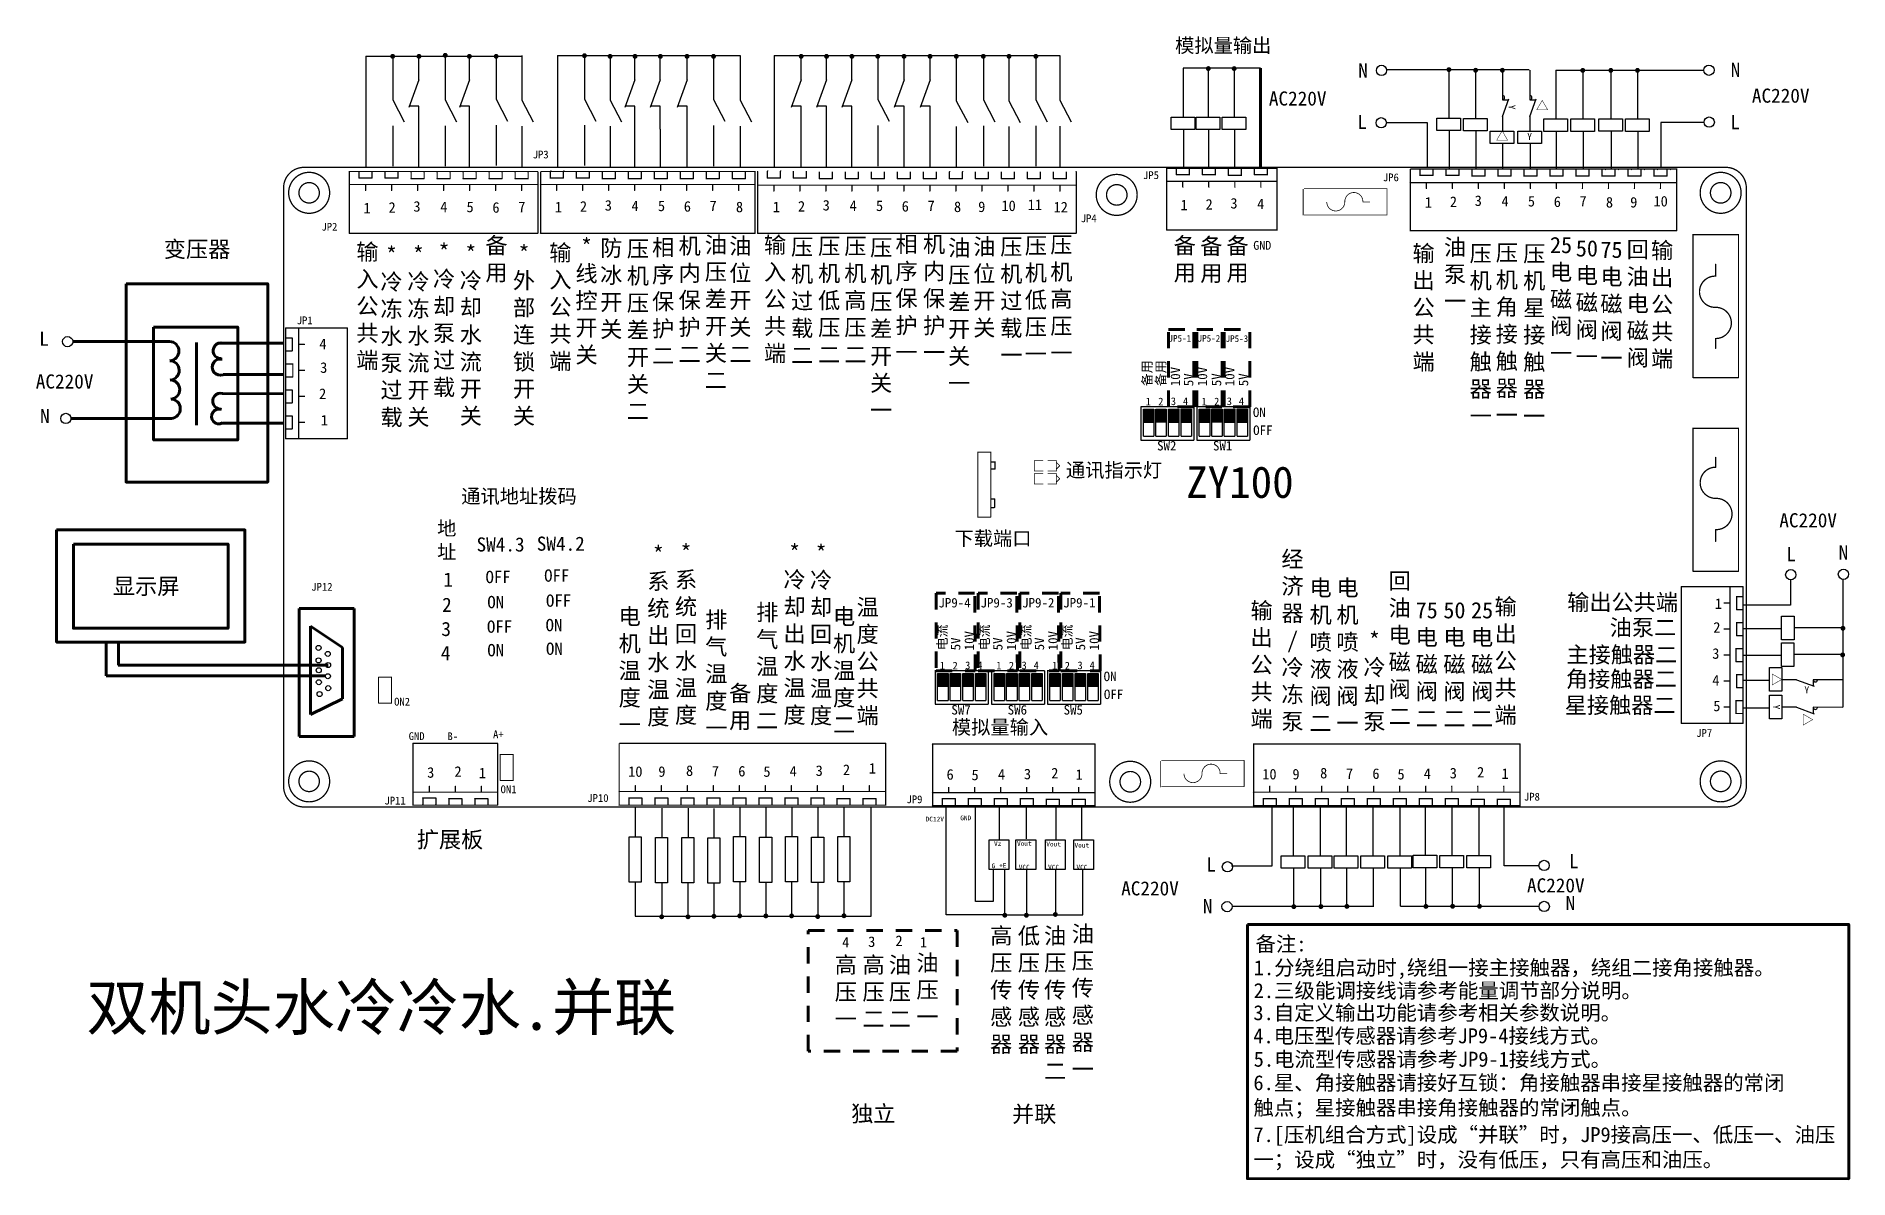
# Model space of a CAD drawing. Extents: x -2.1 to 11.9, y 28.1 to 36.9.
import ezdxf
from ezdxf.enums import TextEntityAlignment as Align

# ---------------------------------------------------------------- set-up
doc = ezdxf.new("R2010")
doc.units = 0
doc.header["$MEASUREMENT"] = 0
doc.linetypes.add('ACAD_ISO07W100', pattern=[3, 0, -3])
doc.linetypes.add('HIDDEN2', pattern=[0.1875, 0.125, -0.0625])
doc.layers.get('0').update_dxf_attribs({"linetype": 'CONTINUOUS'})
for name, color, linetype in [('BOTTOMSOLDER', 250, 'CONTINUOUS'), ('instruction', 7, 'CONTINUOUS'), ('KEEPOUTLAYER', 250, 'CONTINUOUS'), ('MECHANICAL1', 251, 'CONTINUOUS'), ('TOPOVERLAY', 250, 'CONTINUOUS')]:
    doc.layers.add(name, color=color, linetype=linetype)
doc.styles.add('宋体', font='')
doc.styles.get('宋体').set_extended_font_data('SimSun')

msp = doc.modelspace()

# ---------------------------------------------------------------- texts
at = {"linetype": 'ACAD_ISO07W100'}
for rotation, p in [(270, (9.257, 36.366)), (359.9192, (11.533, 31.838)), (269.9192, (11.291, 31.751))]:
    msp.add_text('Y', height=0.0532, rotation=rotation, dxfattribs=at).set_placement(p)
msp.add_text('Y', height=0.0532, dxfattribs=at).set_placement((9.401, 36.096))
at = {"linetype": 'ACAD_ISO07W100', "style": '宋体'}
for s, height, p in [('JP5-1', 0.0511, (6.642, 34.544)), ('JP5-2', 0.0511, (6.866, 34.544)), ('JP5-3', 0.0511, (7.081, 34.542)), ('ON', 0.073, (7.291, 33.964)), ('OFF', 0.073, (7.293, 33.826)), ('SW2', 0.073, (6.554, 33.707)), ('SW1', 0.073, (6.984, 33.707)), ('JP9-4', 0.073, (4.872, 32.499)), ('JP9-3', 0.073, (5.196, 32.499)), ('JP9-2', 0.073, (5.516, 32.499)), ('JP9-1', 0.073, (5.832, 32.499)), ('ON', 0.073, (6.143, 31.932)), ('OFF', 0.073, (6.145, 31.794)), ('SW7', 0.073, (4.972, 31.675)), ('SW6', 0.073, (5.405, 31.675)), ('SW5', 0.073, (5.835, 31.675))]:
    msp.add_text(s, height=height, dxfattribs=at).set_placement(p)
for s, p in [('备用', (6.513, 34.201)), ('备用', (6.619, 34.201)), ('10V', (6.731, 34.201)), ('5V', (6.833, 34.201)), ('10V', (6.939, 34.201)), ('5V', (7.047, 34.201)), ('10V', (7.149, 34.201)), ('5V', (7.255, 34.201)), ('电流', (4.938, 32.169)), ('电流', (5.262, 32.169)), ('电流', (5.582, 32.169)), ('电流', (5.898, 32.169)), ('5V', (5.041, 32.169)), ('10V', (5.146, 32.169)), ('5V', (5.365, 32.169)), ('10V', (5.47, 32.169)), ('5V', (5.685, 32.169)), ('10V', (5.79, 32.169)), ('5V', (6.001, 32.169)), ('10V', (6.107, 32.169))]:
    msp.add_text(s, height=0.073, rotation=90, dxfattribs=at).set_placement(p)
at = {"linetype": 'ACAD_ISO07W100'}
for s, p in [('1', (6.506, 34.113)), ('2', (6.603, 34.113)), ('3', (6.7, 34.115)), ('4', (6.793, 34.115)), ('1', (6.936, 34.113)), ('2', (7.033, 34.113)), ('3', (7.13, 34.115)), ('4', (7.223, 34.115)), ('1', (4.923, 32.081)), ('2', (5.021, 32.081)), ('3', (5.118, 32.083)), ('4', (5.211, 32.083)), ('1', (5.357, 32.081)), ('2', (5.454, 32.081)), ('3', (5.552, 32.083)), ('4', (5.645, 32.083)), ('1', (5.787, 32.081)), ('2', (5.884, 32.081)), ('3', (5.982, 32.083)), ('4', (6.075, 32.083))]:
    msp.add_text(s, height=0.059, dxfattribs=at).set_placement(p, align=Align.TOP_RIGHT)
at = {"layer": 'BOTTOMSOLDER', "color": 0, "linetype": 'Continuous'}
for s, insert, char_height, width, attachment_point in [('{\\fSimSun|b0|i0|c134|p54;模拟量输出}', (6.693, 36.877), 0.10857, 1.0193, 1), ('N', (8.101, 36.685), 0.109, 0.0368, 1), ('N', (10.966, 36.69), 0.109, 0.0368, 1), ('AC220V', (7.414, 36.469), 0.1086, 0.0368, 1), ('{\\fArial|b0|i0|c0|p34;\\H0.875x;△}', (9.468, 36.395), 0.08068, 0.02734, 1), ('AC220V', (11.129, 36.491), 0.1086, 0.0368, 1), ('L', (8.095, 36.289), 0.109, 0.0368, 1), ('L', (10.964, 36.287), 0.109, 0.0368, 1), ('{\\fArial|b0|i0|c0|p34;\\H0.875x;△}', (9.16, 36.161), 0.08068, 0.02734, 1), ('{\\fSimSun|b0|i0|c134|p54;变压器}', (-1.085, 35.318), 0.125, 0.81167, 1), ('{\\fSimSun|b0|i0|c134|p54;输入公共端}', (0.481, 34.811), 0.125, 0.0368, 5), ('{\\fSimSun|b0|i0|c134|p54;*冷冻\\P水泵过载}', (0.666, 34.58), 0.125, 0.0368, 5), ('{\\fSimSun|b0|i0|c134|p54;*\\P冷冻\\P水流开关}', (0.873, 34.582), 0.125, 0.0368, 5), ('{\\fSimSun|b0|i0|c134|p54;*\\P冷却泵过载}', (1.07, 34.707), 0.125, 0.0368, 5), ('{\\fSimSun|b0|i0|c134|p54;*\\P冷却水流开关}', (1.276, 34.591), 0.125, 0.0368, 5), ('{\\fSimSun|b0|i0|c134|p54;备用}', (1.473, 35.347), 0.125, 0.0368, 2), ('{\\fSimSun|b0|i0|c134|p54;*外部连锁开关}', (1.685, 34.591), 0.125, 0.0368, 5), ('{\\fSimSun|b0|i0|c134|p54;输入公共端}', (1.965, 34.805), 0.125, 0.0368, 5), ('{\\fSimSun|b0|i0|c134|p54;*线控开关}', (2.166, 35.339), 0.125, 0.0368, 2), ('{\\fSimSun|b0|i0|c134|p54;防冰开关}', (2.356, 35.327), 0.125, 0.0368, 2), ('{\\fSimSun|b0|i0|c134|p54;压机压差开关二}', (2.561, 35.321), 0.125, 0.0368, 2), ('{\\fSimSun|b0|i0|c134|p54;相序保护二}', (2.755, 35.332), 0.125, 0.0368, 2), ('{\\fSimSun|b0|i0|c134|p54;机内保护二}', (2.959, 35.343), 0.125, 0.0368, 2), ('{\\fSimSun|b0|i0|c134|p54;油压差开关二}', (3.161, 35.352), 0.125, 0.0368, 2), ('{\\fSimSun|b0|i0|c134|p54;油位开关二}', (3.349, 35.343), 0.125, 0.0368, 2), ('{\\fSimSun|b0|i0|c134|p54;输入公共端}', (3.616, 35.351), 0.125, 0.0368, 2), ('{\\fSimSun|b0|i0|c134|p54;压机过载二}', (3.824, 35.335), 0.125, 0.0368, 2), ('{\\fSimSun|b0|i0|c134|p54;压机低压二}', (4.032, 35.341), 0.125, 0.0368, 2), ('{\\fSimSun|b0|i0|c134|p54;压机高压二}', (4.234, 35.341), 0.125, 0.0368, 2), ('{\\fSimSun|b0|i0|c134|p54;压机压差开关一}', (4.432, 35.33), 0.125, 0.0368, 2), ('{\\fSimSun|b0|i0|c134|p54;相序保护一}', (4.627, 35.357), 0.125, 0.0368, 2), ('{\\fSimSun|b0|i0|c134|p54;机内保护一}', (4.839, 35.356), 0.125, 0.0368, 2), ('{\\fSimSun|b0|i0|c134|p54;油压差开关一}', (5.032, 35.328), 0.125, 0.0368, 2), ('{\\fSimSun|b0|i0|c134|p54;油位开关}', (5.226, 35.338), 0.125, 0.0368, 2), ('{\\fSimSun|b0|i0|c134|p54;压机过载一}', (5.433, 35.336), 0.125, 0.0368, 2), ('{\\fSimSun|b0|i0|c134|p54;压机低压一}', (5.622, 35.345), 0.125, 0.0368, 2), ('{\\fSimSun|b0|i0|c134|p54;压机高压一}', (5.818, 35.352), 0.125, 0.0368, 2), ('{\\fSimSun|b0|i0|c134|p54;备用}', (6.682, 35.346), 0.125, 0.0368, 1), ('{\\fSimSun|b0|i0|c134|p54;备用}', (6.886, 35.342), 0.125, 0.0368, 1), ('{\\fSimSun|b0|i0|c134|p54;备用}', (7.088, 35.345), 0.125, 0.0368, 1), ('{\\fSimSun|b0|i0|c134|p54;输出公共端}', (8.604, 34.8), 0.125, 0.0368, 5), ('{\\fSimSun|b0|i0|c134|p6;油泵\\P一}', (8.846, 35.334), 0.125, 0.0368, 2), ('{\\fSimSun|b0|i0|c134|p54;压机主接触器一}', (9.043, 34.597), 0.125, 0.0368, 5), ('{\\fSimSun|b0|i0|c134|p54;压机角接触器一}', (9.244, 34.603), 0.125, 0.0368, 5), ('{\\fSimSun|b0|i0|c134|p54;压机星接触器一}', (9.455, 34.596), 0.125, 0.0368, 5), ('{\\fSimSun|b0|i0|c134|p6;25电磁阀一}', (9.661, 35.35), 0.125, 0.0368, 2), ('{\\fSimSun|b0|i0|c134|p6;50电磁阀一}', (9.86, 34.845), 0.125, 0.0368, 5), ('{\\fSimSun|b0|i0|c134|p6;75电磁阀一}', (10.049, 34.834), 0.125, 0.0368, 5), ('{\\fSimSun|b0|i0|c134|p54;回油电磁阀}', (10.251, 34.83), 0.125, 0.0368, 5), ('{\\fSimSun|b0|i0|c134|p54;输出公共端}', (10.439, 34.823), 0.125, 0.0368, 5), ('L', (-2.044, 34.621), 0.109, 0.0368, 1), ('AC220V', (-2.07, 34.292), 0.1086, 0.0368, 1), ('N', (-2.037, 34.026), 0.109, 0.0368, 1), ('{\\fSimSun|b0|i0|c134|p54;通讯指示灯}', (5.853, 33.61), 0.10857, 0.79605, 1), ('{\\fSimSun|b0|i0|c134|p54;通讯地址拨码}', (1.202, 33.409), 0.10857, 1.0193, 1), ('AC220V', (11.34, 33.224), 0.1086, 0.0368, 1), ('{\\fSimSun|b0|i0|c134|p54;地址}', (1.017, 33.162), 0.10857, 0.0368, 1), ('{\\fSimSun|b0|i0|c134|p54;下载端口}', (4.996, 33.085), 0.10857, 0.61477, 1), ('{\\fSimSun|b0|i0|c134|p54;*\\P系统出水温度}', (2.718, 32.277), 0.125, 0.0368, 5), ('{\\fSimSun|b0|i0|c134|p54;*\\P系统回水温度}', (2.931, 32.29), 0.125, 0.0368, 5), ('{\\fSimSun|b0|i0|c134|p54;*\\P冷却出水温度}', (3.766, 32.29), 0.125, 0.0368, 5), ('{\\fSimSun|b0|i0|c134|p54;*\\P冷却回水温度}', (3.97, 32.286), 0.125, 0.0368, 5), ('{\\fSimSun|b0|i0|c134|p54;经济器\\P/\\P冷冻泵}', (7.596, 31.546), 0.125, 0.0368, 8), ('L', (11.394, 32.963), 0.109, 0.0368, 1), ('N', (11.796, 32.976), 0.109, 0.0368, 1), ('1', (1.064, 32.768), 0.109, 0.0368, 1), ('{\\fSimSun|b0|i0|c134|p54;回油电磁阀二}', (8.42, 32.183), 0.125, 0.0368, 5), ('{\\fSimSun|b0|i0|c134|p54;显示屏}', (-1.477, 32.725), 0.125, 0.81167, 1), ('{\\fSimSun|b0|i0|c134|p54;电机喷液阀二}', (7.812, 31.546), 0.125, 0.0368, 8), ('{\\fSimSun|b0|i0|c134|p54;电机喷液阀一}', (8.019, 31.546), 0.125, 0.0368, 8), ('{\\fSimSun|b0|i0|c134|p54;输出公共端}', (10.561, 32.532), 0.125, 0.96663, 6), ('2', (1.055, 32.574), 0.109, 0.0368, 1), ('{\\fSimSun|b0|i0|c134|p54;电机温度一}', (2.498, 31.534), 0.125, 0.0368, 8), ('{\\fSimSun|b0|i0|c134|p54;排气温度一}', (3.164, 31.988), 0.125, 0.0368, 5), ('{\\fSimSun|b0|i0|c134|p54;排气温度二}', (3.556, 32.045), 0.125, 0.0368, 5), ('{\\fSimSun|b0|i0|c134|p54;电机温度二}', (4.147, 31.534), 0.125, 0.0368, 8), ('{\\fSimSun|b0|i0|c134|p54;温度公共端}', (4.328, 32.078), 0.125, 0.0368, 5), ('{\\fSimSun|b0|i0|c134|p54;输出公共端}', (7.358, 32.052), 0.125, 0.0368, 5), ('{\\fSimSun|b0|i0|c134|p54;75电磁阀二}', (8.628, 32.061), 0.125, 0.0368, 5), ('{\\fSimSun|b0|i0|c134|p54;50电磁阀二}', (8.841, 32.061), 0.125, 0.0368, 5), ('{\\fSimSun|b0|i0|c134|p54;25电磁阀二}', (9.054, 32.061), 0.125, 0.0368, 5), ('{\\fSimSun|b0|i0|c134|p54;输出公共端}', (9.235, 32.082), 0.125, 0.0368, 5), ('3', (1.049, 32.388), 0.109, 0.0368, 1), ('{\\fSimSun|b0|i0|c134|p54; 油泵二}', (10.547, 32.339), 0.125, 0.96663, 6), ('{\\fSimSun|b0|i0|c134|p54;*\\P冷却泵}', (8.226, 31.546), 0.125, 0.0368, 8), ('{\\fSimSun|b0|i0|c134|p54;主接触器二}', (10.555, 32.129), 0.125, 0.96663, 6), ('4', (1.045, 32.202), 0.109, 0.0368, 1), ('{\\fSimSun|b0|i0|c134|p54;角接触器二}', (10.551, 31.941), 0.125, 0.96663, 6), ('{\\fSimSun|b0|i0|c134|p54;备用}', (3.348, 31.728), 0.125, 0.0368, 5), ('{\\fSimSun|b0|i0|c134|p54;星接触器二}', (10.542, 31.74), 0.125, 0.96663, 6), ('{\\fSimSun|b0|i0|c134|p54;模拟量输入}', (4.976, 31.632), 0.10857, 1.0193, 1), ('{\\fSimSun|b0|i0|c134|p54;扩展板}', (0.86, 30.776), 0.125, 0.81167, 1), ('L', (6.933, 30.576), 0.109, 0.0368, 1), ('L', (9.723, 30.601), 0.109, 0.0368, 1), ('AC220V', (6.278, 30.392), 0.1086, 0.0368, 1), ('AC220V', (9.399, 30.415), 0.1086, 0.0368, 1), ('N', (6.906, 30.255), 0.109, 0.0368, 1), ('N', (9.696, 30.28), 0.109, 0.0368, 1), ('{\\fSimSun|b0|i0|c134|p54;高压传感器}', (5.27, 30.036), 0.125, 0.0368, 1), ('{\\fSimSun|b0|i0|c134|p54;低压传感器}', (5.483, 30.036), 0.125, 0.0368, 1), ('{\\fSimSun|b0|i0|c134|p54;油压传感器\\P二}', (5.685, 30.036), 0.125, 0.0368, 1), ('{\\fSimSun|b0|i0|c134|p54;油压传感器\\P一}', (5.898, 30.051), 0.125, 0.0368, 1), ('{\\fSimSun|b0|i0|c134|p54;备注:}', (7.311, 29.968), 0.1152, 4.23245, 1), ('{\\fSimSun|b0|i0|c134|p54;油压一}', (4.703, 29.828), 0.125, 0.0368, 1), ('{\\fSimSun|b0|i0|c134|p54;高压一}', (4.075, 29.812), 0.125, 0.0368, 1), ('{\\fSimSun|b0|i0|c134|p54;高压二}', (4.288, 29.812), 0.125, 0.0368, 1), ('{\\fSimSun|b0|i0|c134|p54;油压二}', (4.491, 29.812), 0.125, 0.0368, 1), ('{\\fSimSun|b0|i0|c134|p54;1.分绕组启动时,绕组一接主接触器，绕组二接角接触器。}', (7.298, 29.785), 0.1152, 4.23245, 1), ('\\pt1.7503,9.4515;{\\fSimSun|b0|i0|c134|p54;双机头水冷冷水.并联}', (-1.68, 29.599), 0.35005, 4.75957, 1), ('{\\fSimSun|b0|i0|c134|p54;2.三级能调接线请参考能量调节部分说明。}', (7.297, 29.609), 0.1152, 4.21697, 1), ('{\\fSimSun|b0|i0|c134|p54;3.自定义输出功能请参考相关参数说明。}', (7.295, 29.439), 0.1152, 4.70708, 1), ('{\\fSimSun|b0|i0|c134|p54;4.电压型传感器请参考JP9-4接线方式。}', (7.294, 29.261), 0.1152, 2.891, 1), ('{\\fSimSun|b0|i0|c134|p54;5.电流型传感器请参考JP9-1接线方式。}', (7.297, 29.081), 0.1152, 3.58821, 1), ('{\\fSimSun|b0|i0|c134|p54;6.星、角接触器请接好互锁：角接触器串接星接触器的常闭触点；星接触器串接角接触器的常闭触点。}', (7.295, 28.9), 0.1152, 4.08161, 1), ('{\\fSimSun|b0|i0|c134|p54;独立}', (4.542, 28.598), 0.125, 0.96663, 6), ('{\\fSimSun|b0|i0|c134|p54;并联}', (5.78, 28.594), 0.125, 0.96663, 6), ('{\\fSimSun|b0|i0|c134|p54;7.[压机组合方式]设成“并联”时，JP9接高压一、低压一、油压一；设成“独立”时，没有低压，只有高压和油压。}', (7.295, 28.501), 0.1152, 4.48378, 1)]:
    msp.add_mtext(s, dxfattribs=dict(at, insert=insert, char_height=char_height, width=width, attachment_point=attachment_point))
at = {"layer": 'BOTTOMSOLDER', "color": 0, "linetype": 'Continuous', "char_height": 0.1086, "width": 0.0368, "attachment_point": 1, "style": '宋体'}
for s, insert in [('SW4.3', (1.32, 33.038)), ('SW4.2', (1.783, 33.044))]:
    msp.add_mtext(s, dxfattribs=dict(at, insert=insert))
at = {"layer": 'BOTTOMSOLDER', "color": 0, "linetype": 'Continuous', "char_height": 0.08068, "width": 0.02734, "attachment_point": 1, "rotation": 269.9192}
for insert in [(11.353, 31.993), (11.591, 31.684)]:
    msp.add_mtext('{\\fArial|b0|i0|c0|p34;\\H0.875x;△}', dxfattribs=dict(at, insert=insert))
at = {"layer": 'TOPOVERLAY', "color": 0}
for s, height, p in [('JP3', 0.06, (1.752, 35.954)), ('JP5', 0.06, (6.446, 35.795)), ('JP6', 0.06, (8.291, 35.778)), ('1 ', 0.081, (0.45, 35.531)), ('2', 0.081, (0.643, 35.536)), ('3', 0.081, (0.834, 35.544)), ('4', 0.081, (1.041, 35.54)), ('5', 0.081, (1.243, 35.54)), ('6', 0.081, (1.442, 35.536)), ('7', 0.081, (1.641, 35.54)), ('1 ', 0.081, (1.922, 35.539)), ('2', 0.081, (2.115, 35.544)), ('3', 0.081, (2.306, 35.552)), ('4', 0.081, (2.512, 35.548)), ('5', 0.081, (2.715, 35.548)), ('6', 0.081, (2.914, 35.544)), ('7', 0.081, (3.112, 35.548)), ('8', 0.081, (3.315, 35.54)), ('1 ', 0.081, (3.598, 35.54)), ('2', 0.081, (3.792, 35.545)), ('3', 0.081, (3.982, 35.553)), ('4', 0.081, (4.189, 35.549)), ('5', 0.081, (4.392, 35.549)), ('6', 0.081, (4.59, 35.545)), ('7', 0.081, (4.789, 35.549)), ('8', 0.081, (4.992, 35.541)), ('9', 0.081, (5.178, 35.541)), ('10', 0.081, (5.357, 35.549)), ('11', 0.081, (5.559, 35.557)), ('12', 0.081, (5.758, 35.539)), ('1 ', 0.081, (6.734, 35.555)), ('2', 0.081, (6.927, 35.56)), ('3', 0.081, (7.118, 35.568)), ('4', 0.081, (7.324, 35.564)), ('1 ', 0.081, (8.613, 35.575)), ('2', 0.081, (8.806, 35.58)), ('3', 0.081, (8.997, 35.588)), ('4', 0.081, (9.203, 35.584)), ('5', 0.081, (9.406, 35.584)), ('6', 0.081, (9.605, 35.58)), ('7', 0.081, (9.803, 35.584)), ('8', 0.081, (10.006, 35.576)), ('9', 0.081, (10.193, 35.576)), ('10', 0.081, (10.372, 35.584)), ('JP4', 0.06, (5.967, 35.463)), ('GND', 0.0678, (7.294, 35.251)), ('4', 0.081, (0.111, 34.486)), ('3', 0.081, (0.117, 34.304)), ('2', 0.081, (0.109, 34.103)), ('1', 0.081, (0.122, 33.899)), ('ZY100', 0.243, (6.778, 33.342)), ('JP12', 0.06, (0.049, 32.628)), ('1 ', 0.081, (10.844, 32.488)), ('2', 0.081, (10.832, 32.305)), ('3', 0.081, (10.824, 32.104)), ('4', 0.081, (10.824, 31.898)), ('5', 0.081, (10.832, 31.701)), ('JP7', 0.06, (10.701, 31.503)), ('3', 0.081, (0.94, 31.189)), ('2', 0.081, (1.15, 31.196)), ('1 ', 0.081, (1.338, 31.185)), ('10', 0.081, (2.486, 31.196)), ('9', 0.081, (2.718, 31.196)), ('8', 0.081, (2.931, 31.203)), ('7', 0.081, (3.13, 31.199)), ('6', 0.081, (3.333, 31.199)), ('5', 0.081, (3.526, 31.196)), ('4', 0.081, (3.728, 31.199)), ('3', 0.081, (3.928, 31.203)), ('2', 0.081, (4.138, 31.21)), ('1 ', 0.081, (4.337, 31.221)), ('6', 0.081, (4.935, 31.174)), ('5', 0.081, (5.127, 31.17)), ('4', 0.081, (5.33, 31.174)), ('3', 0.081, (5.53, 31.177)), ('2', 0.081, (5.74, 31.184)), ('1 ', 0.081, (5.928, 31.173)), ('10', 0.081, (7.363, 31.176)), ('9', 0.081, (7.595, 31.176)), ('8', 0.081, (7.808, 31.184)), ('7', 0.081, (8.007, 31.18)), ('6', 0.081, (8.21, 31.18)), ('5', 0.081, (8.403, 31.176)), ('4', 0.081, (8.605, 31.18)), ('3', 0.081, (8.805, 31.184)), ('2', 0.081, (9.015, 31.191)), ('1 ', 0.081, (9.203, 31.18)), ('JP11', 0.06, (0.612, 30.983)), ('JP10', 0.06, (2.172, 31.003)), ('JP9', 0.06, (4.627, 30.993)), ('JP8', 0.06, (9.376, 31.013)), ('DC12V', 0.036, (4.774, 30.853)), ('GND', 0.036, (5.04, 30.862)), ('Vz', 0.036, (5.3, 30.664)), ('Vout', 0.036, (5.477, 30.665)), ('Vout', 0.036, (5.702, 30.66)), ('Vout', 0.036, (5.919, 30.652)), ('G', 0.036, (5.281, 30.493)), ('+E', 0.036, (5.339, 30.496)), ('VCC', 0.036, (5.49, 30.483)), ('VCC', 0.036, (5.716, 30.483)), ('VCC', 0.036, (5.934, 30.483)), ('2', 0.081, (4.542, 29.894)), ('4', 0.081, (4.132, 29.883)), ('3', 0.081, (4.332, 29.887)), ('1 ', 0.081, (4.73, 29.883))]:
    msp.add_text(s, height=height, dxfattribs=at).set_placement(p)
for s, p in [('JP2', (0.127, 35.398)), ('JP1', (-0.063, 34.678)), ('GND', (0.798, 31.479)), ('B-', (1.096, 31.478)), ('A+', (1.447, 31.493))]:
    msp.add_text(s, height=0.06, rotation=360, dxfattribs=at).set_placement(p)
at = {"layer": 'TOPOVERLAY', "color": 0, "style": '宋体'}
for s, p in [('OFF', (1.389, 32.686)), ('OFF', (1.84, 32.697)), ('ON', (1.403, 32.493)), ('OFF', (1.854, 32.504)), ('OFF', (1.4, 32.304)), ('ON', (1.851, 32.316)), ('ON', (1.403, 32.123)), ('ON', (1.854, 32.134))]:
    msp.add_text(s, height=0.0948, dxfattribs=at).set_placement(p)
for s, p in [('ON2', (0.686, 31.744)), ('ON1', (1.505, 31.07))]:
    msp.add_text(s, height=0.06, rotation=360, dxfattribs=at).set_placement(p)

# ---------------------------------------------------------------- blocks, each defined once
blk = doc.blocks.new('常闭2')
at = {"color": 0}
for p, q in [((1.28, 7.79), (1.28, 5.04)), ((1.28, 1.9), (2.48, 5.21)), ((1.28, 5.04), (2.42, 5.04)), ((1.28, 1.9), (1.28, -0.93))]:
    blk.add_line(p, q, dxfattribs=at)

# ---------------------------------------------------------------- hatches: boundary and pattern name
h = msp.add_hatch(color=256)
edge = h.paths.add_edge_path()
edge.add_arc((0.675, 36.739), 0.0189, 180, 540)
h = msp.add_hatch(color=256)
edge = h.paths.add_edge_path()
edge.add_arc((0.877, 36.739), 0.0189, 180, 540)
h = msp.add_hatch(color=256)
edge = h.paths.add_edge_path()
edge.add_arc((1.079, 36.747), 0.0189, 180, 540)
h = msp.add_hatch(color=256)
edge = h.paths.add_edge_path()
edge.add_arc((1.265, 36.739), 0.0189, 180, 540)
h = msp.add_hatch(color=256)
edge = h.paths.add_edge_path()
edge.add_arc((1.471, 36.739), 0.0189, 180, 540)
h = msp.add_hatch(color=256)
edge = h.paths.add_edge_path()
edge.add_arc((2.15, 36.744), 0.0189, 180, 540)
h = msp.add_hatch(color=256)
edge = h.paths.add_edge_path()
edge.add_arc((2.347, 36.739), 0.0189, 180, 540)
h = msp.add_hatch(color=256)
edge = h.paths.add_edge_path()
edge.add_arc((2.539, 36.739), 0.0189, 180, 540)
h = msp.add_hatch(color=256)
edge = h.paths.add_edge_path()
edge.add_arc((2.734, 36.739), 0.0189, 180, 540)
h = msp.add_hatch(color=256)
edge = h.paths.add_edge_path()
edge.add_arc((2.939, 36.739), 0.0189, 180, 540)
h = msp.add_hatch(color=256)
edge = h.paths.add_edge_path()
edge.add_arc((3.143, 36.739), 0.0189, 180, 540)
h = msp.add_hatch(color=256)
edge = h.paths.add_edge_path()
edge.add_arc((3.817, 36.739), 0.0189, 180, 540)
h = msp.add_hatch(color=256)
edge = h.paths.add_edge_path()
edge.add_arc((4.012, 36.739), 0.0189, 180, 540)
h = msp.add_hatch(color=256)
edge = h.paths.add_edge_path()
edge.add_arc((4.207, 36.739), 0.0189, 180, 540)
h = msp.add_hatch(color=256)
edge = h.paths.add_edge_path()
edge.add_arc((4.406, 36.739), 0.0189, 180, 540)
h = msp.add_hatch(color=256)
edge = h.paths.add_edge_path()
edge.add_arc((4.608, 36.739), 0.0189, 180, 540)
h = msp.add_hatch(color=256)
edge = h.paths.add_edge_path()
edge.add_arc((4.808, 36.739), 0.0189, 180, 540)
h = msp.add_hatch(color=256)
edge = h.paths.add_edge_path()
edge.add_arc((5.01, 36.739), 0.0189, 180, 540)
h = msp.add_hatch(color=256)
edge = h.paths.add_edge_path()
edge.add_arc((5.218, 36.739), 0.0189, 180, 540)
h = msp.add_hatch(color=256)
edge = h.paths.add_edge_path()
edge.add_arc((5.415, 36.739), 0.0189, 180, 540)
h = msp.add_hatch(color=256)
edge = h.paths.add_edge_path()
edge.add_arc((5.622, 36.739), 0.0189, 180, 540)
h = msp.add_hatch(color=256)
edge = h.paths.add_edge_path()
edge.add_arc((6.948, 36.645), 0.0189, 180, 540)
h = msp.add_hatch(color=256)
edge = h.paths.add_edge_path()
edge.add_arc((7.147, 36.645), 0.0189, 180, 540)
h = msp.add_hatch(color=256)
edge = h.paths.add_edge_path()
edge.add_arc((8.799, 36.637), 0.0189, 180, 540)
h = msp.add_hatch(color=256)
edge = h.paths.add_edge_path()
edge.add_arc((9.004, 36.632), 0.0189, 180, 540)
h = msp.add_hatch(color=256)
edge = h.paths.add_edge_path()
edge.add_arc((9.21, 36.632), 0.0189, 180, 540)
h = msp.add_hatch(color=256)
edge = h.paths.add_edge_path()
edge.add_arc((9.828, 36.631), 0.0189, 180, 540)
h = msp.add_hatch(color=256)
edge = h.paths.add_edge_path()
edge.add_arc((10.044, 36.631), 0.0189, 180, 540)
h = msp.add_hatch(color=256)
edge = h.paths.add_edge_path()
edge.add_arc((10.249, 36.631), 0.0189, 180, 540)
for points in [[(6.447, 34.017), (6.528, 34.017), (6.528, 33.919), (6.447, 33.919)], [(6.545, 34.018), (6.625, 34.018), (6.625, 33.92), (6.545, 33.92)], [(6.641, 34.017), (6.721, 34.017), (6.721, 33.919), (6.641, 33.919)], [(6.739, 34.017), (6.819, 34.017), (6.819, 33.919), (6.739, 33.919)], [(6.877, 34.017), (6.958, 34.017), (6.958, 33.919), (6.877, 33.919)], [(6.975, 34.018), (7.055, 34.018), (7.055, 33.92), (6.975, 33.92)], [(7.071, 34.017), (7.151, 34.017), (7.151, 33.919), (7.071, 33.919)], [(7.169, 34.017), (7.249, 34.017), (7.249, 33.919), (7.169, 33.919)], [(4.865, 31.985), (4.945, 31.985), (4.945, 31.887), (4.865, 31.887)], [(4.963, 31.986), (5.043, 31.986), (5.043, 31.888), (4.963, 31.888)], [(5.059, 31.985), (5.139, 31.985), (5.139, 31.887), (5.059, 31.887)], [(5.157, 31.985), (5.237, 31.985), (5.237, 31.887), (5.157, 31.887)], [(5.299, 31.985), (5.379, 31.985), (5.379, 31.887), (5.299, 31.887)], [(5.397, 31.986), (5.477, 31.986), (5.477, 31.888), (5.397, 31.888)], [(5.492, 31.985), (5.573, 31.985), (5.573, 31.887), (5.492, 31.887)], [(5.591, 31.985), (5.671, 31.985), (5.671, 31.887), (5.591, 31.887)], [(5.729, 31.985), (5.809, 31.985), (5.809, 31.887), (5.729, 31.887)], [(5.827, 31.986), (5.907, 31.986), (5.907, 31.888), (5.827, 31.888)], [(5.922, 31.985), (6.003, 31.985), (6.003, 31.887), (5.922, 31.887)], [(6.021, 31.985), (6.101, 31.985), (6.101, 31.887), (6.021, 31.887)]]:
    msp.add_hatch(color=256).paths.add_polyline_path(points)
h = msp.add_hatch(color=256)
edge = h.paths.add_edge_path()
edge.add_arc((11.829, 32.339), 0.0189, 180, 540)
h = msp.add_hatch(color=256)
edge = h.paths.add_edge_path()
edge.add_arc((11.827, 32.134), 0.0189, 180, 540)
h = msp.add_hatch(color=256)
edge = h.paths.add_edge_path()
edge.add_arc((2.744, 30.119), 0.0189, 180, 540)
h = msp.add_hatch(color=256)
edge = h.paths.add_edge_path()
edge.add_arc((2.946, 30.119), 0.0189, 180, 540)
h = msp.add_hatch(color=256)
edge = h.paths.add_edge_path()
edge.add_arc((3.146, 30.123), 0.0189, 180, 540)
h = msp.add_hatch(color=256)
edge = h.paths.add_edge_path()
edge.add_arc((3.344, 30.126), 0.0189, 180, 540)
h = msp.add_hatch(color=256)
edge = h.paths.add_edge_path()
edge.add_arc((3.545, 30.126), 0.0189, 180, 540)
h = msp.add_hatch(color=256)
edge = h.paths.add_edge_path()
edge.add_arc((3.743, 30.126), 0.0189, 180, 540)
h = msp.add_hatch(color=256)
edge = h.paths.add_edge_path()
edge.add_arc((3.944, 30.121), 0.0189, 180, 540)
h = msp.add_hatch(color=256)
edge = h.paths.add_edge_path()
edge.add_arc((4.146, 30.127), 0.0189, 180, 540)
h = msp.add_hatch(color=256)
edge = h.paths.add_edge_path()
edge.add_arc((5.383, 30.131), 0.0189, 180, 540)
h = msp.add_hatch(color=256)
edge = h.paths.add_edge_path()
edge.add_arc((5.549, 30.131), 0.0189, 180, 540)
h = msp.add_hatch(color=256)
edge = h.paths.add_edge_path()
edge.add_arc((5.772, 30.137), 0.0189, 180, 540)
h = msp.add_hatch(color=256)
edge = h.paths.add_edge_path()
edge.add_arc((7.606, 30.197), 0.0189, 180, 540)
h = msp.add_hatch(color=256)
edge = h.paths.add_edge_path()
edge.add_arc((7.814, 30.198), 0.0189, 180, 540)
h = msp.add_hatch(color=256)
edge = h.paths.add_edge_path()
edge.add_arc((8.014, 30.199), 0.0189, 180, 540)
h = msp.add_hatch(color=256)
edge = h.paths.add_edge_path()
edge.add_arc((8.622, 30.199), 0.0189, 180, 540)
h = msp.add_hatch(color=256)
edge = h.paths.add_edge_path()
edge.add_arc((8.827, 30.2), 0.0189, 180, 540)
h = msp.add_hatch(color=256)
edge = h.paths.add_edge_path()
edge.add_arc((9.034, 30.2), 0.0189, 180, 540)

# ---------------------------------------------------------------- linework, layer by layer
at = {"color": 0}
for p, q in [((9.21, 36.633), (9.21, 36.405)), ((9.422, 36.633), (9.422, 36.405)), ((9.21, 36.277), (9.259, 36.413)), ((9.21, 36.405), (9.257, 36.405)), ((9.422, 36.277), (9.471, 36.413)), ((9.422, 36.405), (9.468, 36.405)), ((9.21, 36.277), (9.21, 36.169)), ((9.422, 36.277), (9.422, 36.169)), ((11.473, 31.942), (11.365, 31.942)), ((11.473, 31.942), (11.608, 31.893)), ((11.829, 31.942), (11.601, 31.942)), ((11.601, 31.942), (11.601, 31.895)), ((11.472, 31.731), (11.365, 31.731)), ((11.472, 31.731), (11.608, 31.681)), ((11.829, 31.73), (11.601, 31.731)), ((11.601, 31.731), (11.601, 31.684))]:
    msp.add_line(p, q, dxfattribs=at)
for p, q in [((6.835, 34.043), (6.428, 34.043)), ((6.43, 34.043), (6.43, 33.786)), ((6.837, 34.043), (6.837, 33.786)), ((7.265, 34.043), (6.858, 34.043)), ((6.86, 34.043), (6.86, 33.786)), ((7.267, 34.043), (7.267, 33.786)), ((6.43, 33.786), (6.837, 33.786)), ((6.449, 33.816), (6.529, 33.816)), ((6.545, 33.816), (6.625, 33.816)), ((6.641, 33.816), (6.721, 33.816)), ((6.739, 33.816), (6.82, 33.816)), ((6.86, 33.786), (7.267, 33.786)), ((6.878, 33.816), (6.959, 33.816)), ((6.975, 33.816), (7.055, 33.816)), ((7.071, 33.816), (7.151, 33.816)), ((7.169, 33.816), (7.25, 33.816)), ((5.253, 32.011), (4.846, 32.011)), ((4.848, 32.011), (4.848, 31.754)), ((5.255, 32.011), (5.255, 31.754)), ((5.687, 32.011), (5.28, 32.011)), ((5.281, 32.011), (5.281, 31.754)), ((5.688, 32.011), (5.688, 31.754)), ((6.117, 32.011), (5.71, 32.011)), ((5.711, 32.011), (5.711, 31.754)), ((6.118, 32.011), (6.118, 31.754)), ((4.848, 31.754), (5.255, 31.754)), ((4.866, 31.783), (4.947, 31.783)), ((4.963, 31.783), (5.043, 31.783)), ((5.059, 31.783), (5.139, 31.783)), ((5.157, 31.783), (5.238, 31.783)), ((5.281, 31.754), (5.688, 31.754)), ((5.3, 31.783), (5.38, 31.783)), ((5.396, 31.783), (5.477, 31.783)), ((5.493, 31.783), (5.573, 31.783)), ((5.591, 31.783), (5.671, 31.783)), ((5.711, 31.754), (6.118, 31.754)), ((5.73, 31.783), (5.81, 31.783)), ((5.826, 31.783), (5.907, 31.783)), ((5.923, 31.783), (6.003, 31.783)), ((6.021, 31.783), (6.101, 31.783))]:
    msp.add_line(p, q)
for points in [[(6.449, 33.816), (6.449, 34.024), (6.529, 34.024), (6.529, 33.816)], [(6.545, 33.816), (6.545, 34.024), (6.625, 34.024), (6.625, 33.816)], [(6.641, 33.816), (6.641, 34.024), (6.721, 34.024), (6.721, 33.816)], [(6.739, 33.816), (6.739, 34.024), (6.82, 34.024), (6.82, 33.816)], [(6.878, 33.816), (6.878, 34.024), (6.959, 34.024), (6.959, 33.816)], [(6.975, 33.816), (6.975, 34.024), (7.055, 34.024), (7.055, 33.816)], [(7.071, 33.816), (7.071, 34.024), (7.151, 34.024), (7.151, 33.816)], [(7.169, 33.816), (7.169, 34.024), (7.25, 34.024), (7.25, 33.816)], [(4.866, 31.783), (4.866, 31.992), (4.947, 31.992), (4.947, 31.783)], [(4.963, 31.783), (4.963, 31.992), (5.043, 31.992), (5.043, 31.783)], [(5.059, 31.783), (5.059, 31.992), (5.139, 31.992), (5.139, 31.783)], [(5.157, 31.783), (5.157, 31.992), (5.238, 31.992), (5.238, 31.783)], [(5.3, 31.783), (5.3, 31.992), (5.38, 31.992), (5.38, 31.783)], [(5.396, 31.783), (5.396, 31.992), (5.477, 31.992), (5.477, 31.783)], [(5.493, 31.783), (5.493, 31.992), (5.573, 31.992), (5.573, 31.783)], [(5.591, 31.783), (5.591, 31.992), (5.671, 31.992), (5.671, 31.783)], [(5.73, 31.783), (5.73, 31.992), (5.81, 31.992), (5.81, 31.783)], [(5.826, 31.783), (5.826, 31.992), (5.907, 31.992), (5.907, 31.783)], [(5.923, 31.783), (5.923, 31.992), (6.003, 31.992), (6.003, 31.783)], [(6.021, 31.783), (6.021, 31.992), (6.101, 31.992), (6.101, 31.783)]]:
    msp.add_lwpolyline(points)
for centre, start, end in [((9.211, 36.421), 268.2631, 88.2631), ((9.422, 36.421), 268.2631, 88.2631), ((11.617, 31.942), 178.1824, 358.1824), ((11.617, 31.73), 178.1824, 358.1824)]:
    msp.add_arc(centre, 0.0157, start, end)
at = {"layer": 'BOTTOMSOLDER', "color": 0, "linetype": 'Continuous'}
for p, q in [((0.468, 36.741), (0.468, 35.885)), ((0.468, 36.741), (1.668, 36.741)), ((0.675, 36.748), (0.675, 36.405)), ((1.079, 36.748), (1.079, 36.405)), ((1.471, 36.753), (1.471, 36.41)), ((1.668, 36.746), (1.668, 36.402)), ((1.943, 36.746), (1.943, 35.885)), ((1.943, 36.746), (3.348, 36.746)), ((2.15, 36.753), (2.15, 36.41)), ((2.347, 36.746), (2.347, 36.402)), ((3.143, 36.751), (3.143, 36.407)), ((3.348, 36.746), (3.348, 36.402)), ((3.61, 36.746), (3.61, 35.885)), ((3.61, 36.746), (5.806, 36.746)), ((4.406, 36.751), (4.406, 36.407)), ((5.01, 36.741), (5.01, 36.397)), ((5.218, 36.748), (5.218, 36.405)), ((5.414, 36.741), (5.414, 36.397)), ((5.622, 36.748), (5.622, 36.405)), ((5.806, 36.746), (5.806, 36.402)), ((7.349, 36.648), (6.755, 36.647)), ((6.755, 36.647), (6.755, 36.27)), ((6.947, 36.647), (6.947, 36.27)), ((7.147, 36.647), (7.147, 36.27)), ((9.416, 36.634), (8.319, 36.634)), ((8.799, 36.639), (8.799, 36.262)), ((9.004, 36.638), (9.004, 36.261)), ((9.621, 36.633), (10.759, 36.633)), ((9.621, 36.633), (9.621, 36.256)), ((9.828, 36.633), (9.828, 36.257)), ((10.044, 36.635), (10.044, 36.258)), ((10.249, 36.633), (10.249, 36.257)), ((0.675, 36.405), (0.675, 36.405)), ((0.675, 36.405), (0.762, 36.236)), ((1.079, 36.405), (1.167, 36.236)), ((1.079, 36.405), (1.079, 36.405)), ((1.471, 36.41), (1.558, 36.241)), ((1.471, 36.41), (1.471, 36.41)), ((1.668, 36.402), (1.755, 36.234)), ((2.15, 36.41), (2.237, 36.241)), ((2.15, 36.41), (2.15, 36.41)), ((2.347, 36.402), (2.434, 36.234)), ((3.143, 36.407), (3.23, 36.239)), ((3.348, 36.402), (3.435, 36.234)), ((4.406, 36.407), (4.494, 36.239)), ((5.01, 36.397), (5.098, 36.229)), ((5.218, 36.405), (5.305, 36.236)), ((5.218, 36.405), (5.218, 36.405)), ((5.414, 36.397), (5.502, 36.229)), ((5.622, 36.405), (5.622, 36.405)), ((5.622, 36.405), (5.709, 36.236)), ((5.806, 36.402), (5.894, 36.234)), ((0.675, 36.205), (0.675, 35.893)), ((0.762, 36.236), (0.762, 36.236)), ((1.079, 36.205), (1.079, 35.893)), ((1.167, 36.236), (1.167, 36.236)), ((1.471, 36.21), (1.471, 35.898)), ((1.558, 36.241), (1.558, 36.241)), ((1.668, 36.202), (1.668, 35.89)), ((2.15, 36.21), (2.15, 35.898)), ((2.237, 36.241), (2.237, 36.241)), ((2.347, 36.203), (2.347, 35.89)), ((3.143, 36.207), (3.143, 35.895)), ((3.348, 36.203), (3.348, 35.89)), ((4.406, 36.207), (4.406, 35.895)), ((5.01, 36.198), (5.01, 35.885)), ((5.218, 36.205), (5.218, 35.893)), ((5.305, 36.236), (5.305, 36.236)), ((5.414, 36.198), (5.414, 35.885)), ((5.622, 36.205), (5.622, 35.893)), ((5.709, 36.236), (5.709, 36.236)), ((5.806, 36.202), (5.806, 35.89)), ((6.76, 35.882), (6.76, 36.172)), ((6.952, 35.882), (6.952, 36.172)), ((7.152, 35.882), (7.152, 36.172)), ((8.319, 36.229), (8.632, 36.229)), ((8.632, 36.229), (8.632, 35.885)), ((8.804, 35.874), (8.804, 36.164)), ((9.009, 35.873), (9.009, 36.163)), ((9.626, 35.868), (9.626, 36.158)), ((9.833, 35.868), (9.833, 36.159)), ((10.049, 35.87), (10.049, 36.16)), ((10.254, 35.868), (10.254, 36.159)), ((10.429, 36.23), (10.429, 35.885)), ((10.759, 36.23), (10.429, 36.23)), ((9.214, 35.869), (9.214, 36.069)), ((9.425, 35.869), (9.425, 36.069)), ((11.426, 32.711), (11.426, 32.517)), ((11.83, 32.713), (11.83, 32.713)), ((11.83, 31.731), (11.83, 32.713)), ((11.426, 32.517), (11.061, 32.517)), ((11.064, 32.336), (11.354, 32.336)), ((11.829, 32.341), (11.452, 32.341)), ((11.062, 32.131), (11.353, 32.131)), ((11.827, 32.136), (11.451, 32.136)), ((11.065, 31.939), (11.265, 31.939)), ((11.064, 31.728), (11.264, 31.728)), ((2.541, 30.958), (2.541, 30.733)), ((2.744, 30.954), (2.744, 30.729)), ((2.947, 30.955), (2.947, 30.729)), ((3.146, 30.952), (3.146, 30.726)), ((3.344, 30.962), (3.344, 30.736)), ((3.545, 30.957), (3.545, 30.731)), ((3.744, 30.962), (3.744, 30.736)), ((3.945, 30.957), (3.945, 30.731)), ((4.146, 30.962), (4.146, 30.737)), ((4.356, 30.125), (4.356, 30.964)), ((4.931, 30.133), (4.931, 30.964)), ((5.158, 30.236), (5.158, 30.964)), ((5.341, 30.712), (5.341, 30.963)), ((5.551, 30.718), (5.551, 30.969)), ((5.777, 30.712), (5.777, 30.963)), ((5.976, 30.715), (5.976, 30.967)), ((6.066, 30.964), (6.066, 30.964)), ((7.44, 30.964), (7.44, 30.964)), ((7.44, 30.964), (7.44, 30.964)), ((7.44, 30.964), (7.44, 30.964)), ((7.44, 30.964), (7.44, 30.964)), ((7.44, 30.964), (7.44, 30.964)), ((7.44, 30.512), (7.44, 30.964)), ((7.601, 30.964), (7.601, 30.587)), ((7.809, 30.964), (7.809, 30.588)), ((8.008, 30.965), (8.008, 30.589)), ((8.213, 30.964), (8.213, 30.587)), ((8.421, 30.965), (8.421, 30.588)), ((8.617, 30.968), (8.617, 30.592)), ((8.822, 30.967), (8.822, 30.59)), ((9.029, 30.967), (9.029, 30.591)), ((9.223, 30.511), (9.223, 30.964)), ((2.541, 30.733), (2.541, 30.733)), ((2.744, 30.729), (2.744, 30.729)), ((2.947, 30.729), (2.947, 30.729)), ((3.146, 30.726), (3.146, 30.726)), ((3.344, 30.736), (3.344, 30.736)), ((3.545, 30.731), (3.545, 30.731)), ((3.744, 30.736), (3.744, 30.736)), ((3.945, 30.731), (3.945, 30.731)), ((4.146, 30.737), (4.146, 30.737)), ((5.293, 30.483), (5.293, 30.236)), ((5.383, 30.133), (5.383, 30.483)), ((5.549, 30.48), (5.549, 30.13)), ((5.772, 30.488), (5.772, 30.138)), ((5.984, 30.133), (5.984, 30.483)), ((7.127, 30.512), (7.44, 30.512)), ((7.606, 30.199), (7.606, 30.489)), ((7.814, 30.2), (7.814, 30.49)), ((8.013, 30.2), (8.013, 30.491)), ((8.218, 30.199), (8.218, 30.489)), ((8.426, 30.2), (8.426, 30.49)), ((8.622, 30.203), (8.622, 30.494)), ((8.827, 30.202), (8.827, 30.492)), ((9.034, 30.203), (9.034, 30.493)), ((9.493, 30.511), (9.223, 30.511)), ((2.54, 30.383), (2.54, 30.125)), ((2.744, 30.379), (2.744, 30.121)), ((2.946, 30.379), (2.946, 30.121)), ((3.145, 30.376), (3.145, 30.118)), ((3.344, 30.387), (3.344, 30.128)), ((3.545, 30.381), (3.545, 30.123)), ((3.743, 30.387), (3.743, 30.128)), ((3.944, 30.381), (3.944, 30.123)), ((4.146, 30.387), (4.146, 30.129)), ((2.54, 30.125), (4.356, 30.125)), ((5.383, 30.133), (4.931, 30.133)), ((5.293, 30.236), (5.158, 30.236)), ((5.383, 30.133), (5.984, 30.133)), ((5.848, 30.133), (5.848, 30.133)), ((7.13, 30.199), (7.13, 30.199)), ((8.221, 30.199), (7.132, 30.199)), ((8.426, 30.2), (9.492, 30.2)), ((9.492, 30.2), (9.492, 30.2))]:
    msp.add_line(p, q, dxfattribs=at)
at = {"layer": 'BOTTOMSOLDER', "color": 0, "linetype": 'Continuous', "lineweight": 80}
for p, q in [((-1.784, 34.546), (-1.784, 34.546)), ((-1.041, 34.546), (-1.784, 34.546)), ((-0.834, 34.538), (-0.834, 33.902)), ((-0.66, 34.533), (-0.164, 34.533)), ((-0.63, 34.29), (-0.164, 34.29)), ((-0.634, 34.145), (-0.159, 34.142)), ((-1.027, 33.954), (-1.8, 33.954)), ((-0.634, 33.918), (-0.167, 33.918)), ((0.38, 32.491), (-0.045, 32.491)), ((-0.045, 32.491), (-0.045, 32.481)), ((-0.045, 32.481), (-0.045, 31.505)), ((0.38, 31.505), (0.38, 32.491)), ((0.289, 32.192), (0.044, 32.355)), ((0.044, 32.355), (0.044, 32.318)), ((-1.529, 32.14), (-1.529, 32.233)), ((-1.435, 32.056), (-1.435, 32.233)), ((0.044, 32.318), (0.044, 31.676)), ((-1.529, 31.974), (-1.529, 32.14)), ((0.289, 31.795), (0.289, 32.192)), ((-1.529, 31.974), (0.158, 31.974)), ((-1.466, 31.974), (-1.529, 31.974)), ((0.178, 32.056), (-1.437, 32.056)), ((0.044, 31.676), (0.289, 31.795)), ((-0.045, 31.505), (0.38, 31.505))]:
    msp.add_line(p, q, dxfattribs=at)
msp.add_lwpolyline([(7.349, 35.885), (7.349, 36.648)], dxfattribs=at)
at = {"layer": 'BOTTOMSOLDER', "color": 0, "linetype": 'Continuous'}
for points in [[(6.662, 36.27), (6.844, 36.27), (6.844, 36.175), (6.662, 36.175)], [(6.855, 36.27), (7.037, 36.27), (7.037, 36.175), (6.855, 36.175)], [(7.054, 36.27), (7.236, 36.27), (7.236, 36.175), (7.054, 36.175)], [(8.707, 36.263), (8.889, 36.263), (8.889, 36.168), (8.707, 36.168)], [(8.912, 36.262), (9.094, 36.262), (9.094, 36.166), (8.912, 36.166)], [(9.528, 36.257), (9.71, 36.257), (9.71, 36.161), (9.528, 36.161)], [(9.736, 36.257), (9.918, 36.257), (9.918, 36.162), (9.736, 36.162)], [(9.951, 36.259), (10.133, 36.259), (10.133, 36.163), (9.951, 36.163)], [(10.156, 36.257), (10.338, 36.257), (10.338, 36.162), (10.156, 36.162)], [(9.115, 36.164), (9.297, 36.164), (9.297, 36.069), (9.115, 36.069)], [(9.329, 36.164), (9.511, 36.164), (9.511, 36.069), (9.329, 36.069)], [(11.453, 32.433), (11.453, 32.251), (11.357, 32.251), (11.357, 32.433)], [(11.451, 32.228), (11.451, 32.046), (11.356, 32.046), (11.356, 32.228)], [(11.36, 32.038), (11.36, 31.856), (11.264, 31.856), (11.265, 32.038)], [(11.36, 31.824), (11.359, 31.642), (11.264, 31.642), (11.264, 31.824)], [(2.493, 30.733), (2.585, 30.733), (2.585, 30.385), (2.493, 30.385)], [(2.696, 30.729), (2.789, 30.729), (2.789, 30.381), (2.696, 30.381)], [(2.899, 30.729), (2.991, 30.729), (2.991, 30.381), (2.899, 30.381)], [(3.098, 30.726), (3.191, 30.726), (3.191, 30.378), (3.098, 30.378)], [(3.296, 30.736), (3.389, 30.736), (3.389, 30.388), (3.296, 30.388)], [(3.497, 30.731), (3.59, 30.731), (3.59, 30.383), (3.497, 30.383)], [(3.696, 30.736), (3.789, 30.736), (3.789, 30.388), (3.696, 30.388)], [(3.897, 30.731), (3.99, 30.731), (3.99, 30.383), (3.897, 30.383)], [(4.098, 30.737), (4.191, 30.737), (4.191, 30.389), (4.098, 30.389)], [(5.263, 30.712), (5.415, 30.712), (5.415, 30.483), (5.263, 30.483)], [(5.469, 30.712), (5.622, 30.712), (5.622, 30.483), (5.469, 30.483)], [(5.695, 30.712), (5.848, 30.712), (5.848, 30.483), (5.695, 30.483)], [(5.913, 30.712), (6.066, 30.712), (6.066, 30.483), (5.913, 30.483)], [(7.509, 30.588), (7.691, 30.588), (7.691, 30.493), (7.509, 30.493)], [(7.716, 30.588), (7.898, 30.588), (7.898, 30.493), (7.716, 30.493)], [(7.916, 30.589), (8.098, 30.589), (8.098, 30.494), (7.916, 30.494)], [(8.121, 30.588), (8.303, 30.588), (8.303, 30.493), (8.121, 30.493)], [(8.328, 30.589), (8.51, 30.589), (8.51, 30.493), (8.328, 30.493)], [(8.524, 30.592), (8.706, 30.592), (8.706, 30.497), (8.524, 30.497)], [(8.729, 30.591), (8.911, 30.591), (8.911, 30.496), (8.729, 30.496)], [(8.936, 30.591), (9.118, 30.591), (9.118, 30.496), (8.936, 30.496)]]:
    msp.add_lwpolyline(points, close=True, dxfattribs=at)
at = {"layer": 'BOTTOMSOLDER', "color": 0, "linetype": 'Continuous', "lineweight": 80}
for points in [[(-1.376, 34.989), (-0.286, 34.989), (-0.286, 33.464), (-1.376, 33.464)], [(-1.164, 34.656), (-0.517, 34.656), (-0.517, 33.788), (-1.164, 33.788)], [(-1.91, 33.096), (-0.462, 33.096), (-0.462, 32.233), (-1.91, 32.233)], [(-1.78, 32.987), (-0.591, 32.987), (-0.591, 32.339), (-1.78, 32.339)]]:
    msp.add_lwpolyline(points, close=True, dxfattribs=at)
at = {"layer": 'BOTTOMSOLDER', "color": 0, "linetype": 'HIDDEN2', "lineweight": 80}
for points in [[(6.836, 34.043), (6.642, 34.043), (6.642, 34.637), (6.837, 34.637)], [(6.837, 34.043), (6.837, 34.637)], [(7.053, 34.043), (6.859, 34.043), (6.859, 34.637), (7.054, 34.637)], [(7.054, 34.043), (7.054, 34.637)], [(7.265, 34.043), (7.071, 34.043), (7.071, 34.637), (7.267, 34.637)], [(7.267, 34.043), (7.267, 34.637)], [(4.854, 32.609), (4.854, 32.011), (5.156, 32.011), (5.151, 32.609), (4.854, 32.609)], [(5.178, 32.609), (5.178, 32.011), (5.48, 32.011), (5.475, 32.609), (5.178, 32.609)], [(5.498, 32.609), (5.498, 32.011), (5.8, 32.011), (5.795, 32.609), (5.498, 32.609)], [(5.814, 32.609), (5.814, 32.011), (6.117, 32.011), (6.111, 32.609), (5.814, 32.609)]]:
    msp.add_lwpolyline(points, dxfattribs=at)
msp.add_lwpolyline([(3.87, 30.013), (5.017, 30.013), (5.017, 29.085), (3.87, 29.085)], close=True, dxfattribs=at)
at = {"layer": 'BOTTOMSOLDER', "color": 3, "linetype": 'Continuous', "lineweight": 80}
msp.add_lwpolyline([(7.249, 30.06), (11.874, 30.06), (11.874, 28.104), (7.249, 28.105)], close=True, dxfattribs=at)
at = {"layer": 'BOTTOMSOLDER', "color": 0, "linetype": 'Continuous'}
for centre, radius in [((8.28, 36.631), 0.0395), ((10.799, 36.632), 0.0395), ((8.278, 36.228), 0.0395), ((10.801, 36.233), 0.0395), ((-1.825, 34.544), 0.0395), ((-1.839, 33.953), 0.0395), ((11.428, 32.751), 0.0395), ((11.833, 32.754), 0.0395), ((0.105, 32.188), 0.0194), ((0.105, 32.188), 0.0194), ((0.105, 32.092), 0.0194), ((0.176, 32.142), 0.0194), ((0.176, 32.142), 0.0194), ((0.178, 32.056), 0.0194), ((0.106, 32.016), 0.0194), ((0.106, 32.016), 0.0194), ((0.107, 31.924), 0.0194), ((0.177, 31.97), 0.0194), ((0.177, 31.97), 0.0194), ((0.113, 31.833), 0.0194), ((0.179, 31.878), 0.0194), ((7.095, 30.504), 0.0395), ((9.531, 30.514), 0.0395), ((7.092, 30.197), 0.0395), ((9.532, 30.199), 0.0395)]:
    msp.add_circle(centre, radius, dxfattribs=at)
at = {"layer": 'BOTTOMSOLDER', "color": 0, "linetype": 'Continuous', "lineweight": 80}
for centre, radius, start, end in [((-1.044, 34.471), 0.0747, 274.7493, 87.719), ((-0.645, 34.474), 0.0608, 75.508, 271.1748), ((-1.042, 34.323), 0.0747, 274.7493, 87.719), ((-0.651, 34.348), 0.0625, 77.2834, 290.2157), ((-1.038, 34.175), 0.0747, 274.7493, 87.719), ((-1.033, 34.028), 0.0747, 274.7493, 87.719), ((-0.662, 33.968), 0.057, 69.0435, 299.6845), ((-0.649, 34.086), 0.0608, 75.508, 271.1748)]:
    msp.add_arc(centre, radius, start, end, dxfattribs=at)
at = {"layer": 'instruction', "color": 0}
for p, q in [((0.876, 35.885), (0.876, 36.179)), ((1.265, 35.885), (1.265, 36.179)), ((2.538, 35.885), (2.538, 36.179)), ((2.734, 35.885), (2.734, 36.179)), ((2.939, 35.885), (2.939, 36.179)), ((3.817, 35.885), (3.817, 36.179)), ((4.012, 35.885), (4.012, 36.179)), ((4.207, 35.885), (4.207, 36.179)), ((4.608, 35.885), (4.608, 36.179)), ((4.808, 35.885), (4.808, 36.179))]:
    msp.add_line(p, q, dxfattribs=at)
at = {"layer": 'KEEPOUTLAYER', "color": 0, "const_width": 0.01}
for points in [[(-0.164, 35.728, -0.414214), (-0.007, 35.885)], [(10.928, 35.885, -0.414214), (11.086, 35.728)], [(-0.007, 30.964, -0.414214), (-0.164, 31.122)], [(11.086, 31.122, -0.414214), (10.928, 30.964)]]:
    msp.add_lwpolyline(points, format="xyb", dxfattribs=at)
at = {"layer": 'KEEPOUTLAYER', "color": 0}
for points, const_width in [([(0.19, 35.689, 1), (-0.125, 35.689, 1)], 0.01), ([(6.401, 35.673, 1), (6.086, 35.673, 1)], 0.01), ([(11.046, 35.689, 1), (10.731, 35.689, 1)], 0.01), ([(10.926, 35.885, 1), (10.931, 35.885, 1)], 0.005), ([(10.926, 35.885, 1), (10.931, 35.885, 1)], 0.005), ([(-0.167, 35.728, 1), (-0.162, 35.728, 1)], 0.005), ([(-0.167, 35.728, 1), (-0.162, 35.728, 1)], 0.005), ([(-0.127, 35.689, 1), (-0.122, 35.689, 1)], 0.005), ([(0.188, 35.689, 1), (0.193, 35.689, 1)], 0.005), ([(10.729, 35.689, 1), (10.734, 35.689, 1)], 0.005), ([(11.044, 35.689, 1), (11.049, 35.689, 1)], 0.005), ([(11.083, 35.728, 1), (11.088, 35.728, 1)], 0.005), ([(11.083, 35.728, 1), (11.088, 35.728, 1)], 0.005), ([(0.19, 31.161, 1), (-0.125, 31.161, 1)], 0.01), ([(6.505, 31.158, 1), (6.19, 31.158, 1)], 0.01), ([(11.046, 31.161, 1), (10.731, 31.161, 1)], 0.01), ([(-0.127, 31.161, 1), (-0.122, 31.161, 1)], 0.005), ([(0.188, 31.161, 1), (0.193, 31.161, 1)], 0.005), ([(6.188, 31.158, 1), (6.193, 31.158, 1)], 0.005), ([(6.503, 31.158, 1), (6.508, 31.158, 1)], 0.005), ([(10.729, 31.161, 1), (10.734, 31.161, 1)], 0.005), ([(11.044, 31.161, 1), (11.049, 31.161, 1)], 0.005), ([(11.083, 31.122, 1), (11.088, 31.122, 1)], 0.005), ([(11.083, 31.122, 1), (11.088, 31.122, 1)], 0.005), ([(-0.009, 30.964, 1), (-0.004, 30.964, 1)], 0.005), ([(-0.009, 30.964, 1), (-0.004, 30.964, 1)], 0.005), ([(10.926, 30.964, 1), (10.931, 30.964, 1)], 0.005), ([(10.926, 30.964, 1), (10.931, 30.964, 1)], 0.005)]:
    msp.add_lwpolyline(points, format="xyb", close=True, dxfattribs=dict(at, const_width=const_width))
at = {"layer": 'KEEPOUTLAYER', "color": 0, "const_width": 0.01}
for points in [[(-0.007, 35.885), (10.931, 35.885)], [(-0.164, 31.122), (-0.164, 35.728)], [(11.086, 31.122), (11.086, 35.728)], [(-0.007, 30.964), (10.931, 30.964)]]:
    msp.add_lwpolyline(points, dxfattribs=at)
at = {"layer": 'MECHANICAL1', "color": 0}
for points, const_width in [([(0.111, 35.689, 1), (-0.046, 35.689, 1)], 0.01), ([(-0.049, 35.689, 1), (-0.044, 35.689, 1)], 0.005), ([(0.109, 35.689, 1), (0.114, 35.689, 1)], 0.005), ([(6.323, 35.673, 1), (6.165, 35.673, 1)], 0.01), ([(10.968, 35.689, 1), (10.81, 35.689, 1)], 0.01), ([(10.808, 35.689, 1), (10.813, 35.689, 1)], 0.005), ([(10.965, 35.689, 1), (10.97, 35.689, 1)], 0.005), ([(0.111, 31.161, 1), (-0.046, 31.161, 1)], 0.01), ([(6.427, 31.158, 1), (6.269, 31.158, 1)], 0.01), ([(10.968, 31.161, 1), (10.81, 31.161, 1)], 0.01), ([(-0.049, 31.161, 1), (-0.044, 31.161, 1)], 0.005), ([(0.109, 31.161, 1), (0.114, 31.161, 1)], 0.005), ([(6.267, 31.158, 1), (6.272, 31.158, 1)], 0.005), ([(6.424, 31.158, 1), (6.429, 31.158, 1)], 0.005), ([(10.808, 31.161, 1), (10.813, 31.161, 1)], 0.005), ([(10.965, 31.161, 1), (10.97, 31.161, 1)], 0.005)]:
    msp.add_lwpolyline(points, format="xyb", close=True, dxfattribs=dict(at, const_width=const_width))
at = {"layer": 'TOPOVERLAY', "color": 0}
for points, const_width in [([(0.339, 35.853, 1), (0.344, 35.853, 1)], 0.005), ([(0.339, 35.853, 1), (0.344, 35.853, 1)], 0.005), ([(0.414, 35.853, 1), (0.419, 35.853, 1)], 0.005), ([(0.514, 35.853, 1), (0.519, 35.853, 1)], 0.005), ([(0.814, 35.848, 1), (0.819, 35.848, 1)], 0.005), ([(0.914, 35.848, 1), (0.919, 35.848, 1)], 0.005), ([(1.014, 35.848, 1), (1.019, 35.848, 1)], 0.005), ([(1.114, 35.848, 1), (1.119, 35.848, 1)], 0.005), ([(1.214, 35.848, 1), (1.219, 35.848, 1)], 0.005), ([(1.314, 35.848, 1), (1.319, 35.848, 1)], 0.005), ([(1.414, 35.848, 1), (1.419, 35.848, 1)], 0.005), ([(1.514, 35.848, 1), (1.519, 35.848, 1)], 0.005), ([(1.614, 35.848, 1), (1.619, 35.848, 1)], 0.005), ([(1.714, 35.848, 1), (1.719, 35.848, 1)], 0.005), ([(1.889, 35.858, 1), (1.894, 35.858, 1)], 0.005), ([(1.989, 35.858, 1), (1.994, 35.858, 1)], 0.005), ([(2.284, 35.848, 1), (2.289, 35.848, 1)], 0.005), ([(2.384, 35.848, 1), (2.389, 35.848, 1)], 0.005), ([(2.484, 35.848, 1), (2.489, 35.848, 1)], 0.005), ([(2.584, 35.848, 1), (2.589, 35.848, 1)], 0.005), ([(2.684, 35.848, 1), (2.689, 35.848, 1)], 0.005), ([(2.784, 35.848, 1), (2.789, 35.848, 1)], 0.005), ([(2.884, 35.848, 1), (2.889, 35.848, 1)], 0.005), ([(2.984, 35.848, 1), (2.989, 35.848, 1)], 0.005), ([(3.084, 35.848, 1), (3.089, 35.848, 1)], 0.005), ([(3.184, 35.848, 1), (3.189, 35.848, 1)], 0.005), ([(3.284, 35.848, 1), (3.289, 35.848, 1)], 0.005), ([(3.384, 35.848, 1), (3.389, 35.848, 1)], 0.005), ([(3.459, 35.853, 1), (3.464, 35.853, 1)], 0.005), ([(3.459, 35.853, 1), (3.464, 35.853, 1)], 0.005), ([(3.479, 35.853, 1), (3.484, 35.853, 1)], 0.005), ([(3.479, 35.853, 1), (3.484, 35.853, 1)], 0.005), ([(3.554, 35.853, 1), (3.559, 35.853, 1)], 0.005), ([(3.557, 35.858, 1), (3.562, 35.858, 1)], 0.005), ([(3.654, 35.853, 1), (3.659, 35.853, 1)], 0.005), ([(3.657, 35.858, 1), (3.662, 35.858, 1)], 0.005), ([(3.754, 35.853, 1), (3.759, 35.853, 1)], 0.005), ([(3.854, 35.853, 1), (3.859, 35.853, 1)], 0.005), ([(3.954, 35.848, 1), (3.959, 35.848, 1)], 0.005), ([(4.054, 35.848, 1), (4.059, 35.848, 1)], 0.005), ([(4.154, 35.848, 1), (4.159, 35.848, 1)], 0.005), ([(4.254, 35.848, 1), (4.259, 35.848, 1)], 0.005), ([(4.354, 35.848, 1), (4.359, 35.848, 1)], 0.005), ([(4.454, 35.848, 1), (4.459, 35.848, 1)], 0.005), ([(4.554, 35.848, 1), (4.559, 35.848, 1)], 0.005), ([(4.654, 35.848, 1), (4.659, 35.848, 1)], 0.005), ([(4.754, 35.848, 1), (4.759, 35.848, 1)], 0.005), ([(4.854, 35.848, 1), (4.859, 35.848, 1)], 0.005), ([(4.954, 35.848, 1), (4.959, 35.848, 1)], 0.005), ([(4.957, 35.853, 1), (4.962, 35.853, 1)], 0.005), ([(5.054, 35.848, 1), (5.059, 35.848, 1)], 0.005), ([(5.057, 35.853, 1), (5.062, 35.853, 1)], 0.005), ([(5.154, 35.848, 1), (5.159, 35.848, 1)], 0.005), ([(5.254, 35.848, 1), (5.259, 35.848, 1)], 0.005), ([(5.354, 35.848, 1), (5.359, 35.848, 1)], 0.005), ([(5.354, 35.848, 1), (5.359, 35.848, 1)], 0.005), ([(5.454, 35.848, 1), (5.459, 35.848, 1)], 0.005), ([(5.454, 35.848, 1), (5.459, 35.848, 1)], 0.005), ([(5.554, 35.848, 1), (5.559, 35.848, 1)], 0.005), ([(5.554, 35.848, 1), (5.559, 35.848, 1)], 0.005), ([(5.654, 35.848, 1), (5.659, 35.848, 1)], 0.005), ([(5.654, 35.848, 1), (5.659, 35.848, 1)], 0.005), ([(5.754, 35.848, 1), (5.759, 35.848, 1)], 0.005), ([(5.854, 35.848, 1), (5.859, 35.848, 1)], 0.005), ([(5.929, 35.853, 1), (5.934, 35.853, 1)], 0.005), ([(5.929, 35.853, 1), (5.934, 35.853, 1)], 0.005), ([(6.625, 35.878, 1), (6.63, 35.878, 1)], 0.005), ([(6.625, 35.878, 1), (6.63, 35.878, 1)], 0.005), ([(6.7, 35.878, 1), (6.705, 35.878, 1)], 0.005), ([(6.7, 35.828, 1), (6.705, 35.828, 1)], 0.005), ([(6.7, 35.828, 1), (6.705, 35.828, 1)], 0.005), ([(6.8, 35.878, 1), (6.805, 35.878, 1)], 0.005), ([(6.8, 35.828, 1), (6.805, 35.828, 1)], 0.005), ([(6.8, 35.828, 1), (6.805, 35.828, 1)], 0.005), ([(6.9, 35.878, 1), (6.905, 35.878, 1)], 0.005), ([(6.9, 35.828, 1), (6.905, 35.828, 1)], 0.005), ([(6.9, 35.828, 1), (6.905, 35.828, 1)], 0.005), ([(7, 35.878, 1), (7.005, 35.878, 1)], 0.005), ([(7, 35.828, 1), (7.005, 35.828, 1)], 0.005), ([(7, 35.828, 1), (7.005, 35.828, 1)], 0.005), ([(7.1, 35.873, 1), (7.105, 35.873, 1)], 0.005), ([(7.1, 35.823, 1), (7.105, 35.823, 1)], 0.005), ([(7.1, 35.823, 1), (7.105, 35.823, 1)], 0.005), ([(7.2, 35.873, 1), (7.205, 35.873, 1)], 0.005), ([(7.2, 35.823, 1), (7.205, 35.823, 1)], 0.005), ([(7.2, 35.823, 1), (7.205, 35.823, 1)], 0.005), ([(7.3, 35.878, 1), (7.305, 35.878, 1)], 0.005), ([(7.3, 35.828, 1), (7.305, 35.828, 1)], 0.005), ([(7.3, 35.828, 1), (7.305, 35.828, 1)], 0.005), ([(7.4, 35.878, 1), (7.405, 35.878, 1)], 0.005), ([(7.4, 35.828, 1), (7.405, 35.828, 1)], 0.005), ([(7.4, 35.828, 1), (7.405, 35.828, 1)], 0.005), ([(7.475, 35.878, 1), (7.48, 35.878, 1)], 0.005), ([(7.475, 35.878, 1), (7.48, 35.878, 1)], 0.005), ([(8.573, 35.823, 1), (8.578, 35.823, 1)], 0.005), ([(8.573, 35.823, 1), (8.578, 35.823, 1)], 0.005), ([(8.673, 35.823, 1), (8.678, 35.823, 1)], 0.005), ([(8.673, 35.823, 1), (8.678, 35.823, 1)], 0.005), ([(8.773, 35.823, 1), (8.778, 35.823, 1)], 0.005), ([(8.773, 35.823, 1), (8.778, 35.823, 1)], 0.005), ([(8.873, 35.823, 1), (8.878, 35.823, 1)], 0.005), ([(8.873, 35.823, 1), (8.878, 35.823, 1)], 0.005), ([(9.073, 35.868, 1), (9.078, 35.868, 1)], 0.005), ([(9.173, 35.868, 1), (9.178, 35.868, 1)], 0.005), ([(9.273, 35.868, 1), (9.278, 35.868, 1)], 0.005), ([(9.373, 35.868, 1), (9.378, 35.868, 1)], 0.005), ([(9.473, 35.868, 1), (9.478, 35.868, 1)], 0.005), ([(9.573, 35.868, 1), (9.578, 35.868, 1)], 0.005), ([(9.673, 35.868, 1), (9.678, 35.868, 1)], 0.005), ([(9.773, 35.868, 1), (9.778, 35.868, 1)], 0.005), ([(9.873, 35.868, 1), (9.878, 35.868, 1)], 0.005), ([(10, 35.868, 1), (10.005, 35.868, 1)], 0.005), ([(10.1, 35.868, 1), (10.105, 35.868, 1)], 0.005), ([(10.2, 35.868, 1), (10.205, 35.868, 1)], 0.005), ([(10.3, 35.868, 1), (10.305, 35.868, 1)], 0.005), ([(10.4, 35.868, 1), (10.405, 35.868, 1)], 0.005), ([(10.5, 35.868, 1), (10.505, 35.868, 1)], 0.005), ([(10.548, 35.873, 1), (10.553, 35.873, 1)], 0.005), ([(10.548, 35.873, 1), (10.553, 35.873, 1)], 0.005), ([(-0.167, 35.743, 1), (-0.162, 35.743, 1)], 0.005), ([(0.339, 35.753, 1), (0.344, 35.753, 1)], 0.005), ([(0.414, 35.803, 1), (0.419, 35.803, 1)], 0.005), ([(0.414, 35.803, 1), (0.419, 35.803, 1)], 0.005), ([(0.464, 35.753, 1), (0.469, 35.753, 1)], 0.005), ([(0.464, 35.708, 1), (0.469, 35.708, 1)], 0.005), ([(0.514, 35.803, 1), (0.519, 35.803, 1)], 0.005), ([(0.514, 35.803, 1), (0.519, 35.803, 1)], 0.005), ([(0.614, 35.803, 1), (0.619, 35.803, 1)], 0.005), ([(0.614, 35.803, 1), (0.619, 35.803, 1)], 0.005), ([(0.664, 35.753, 1), (0.669, 35.753, 1)], 0.005), ([(0.664, 35.708, 1), (0.669, 35.708, 1)], 0.005), ([(0.714, 35.803, 1), (0.719, 35.803, 1)], 0.005), ([(0.714, 35.803, 1), (0.719, 35.803, 1)], 0.005), ([(0.814, 35.798, 1), (0.819, 35.798, 1)], 0.005), ([(0.814, 35.798, 1), (0.819, 35.798, 1)], 0.005), ([(0.864, 35.753, 1), (0.869, 35.753, 1)], 0.005), ([(0.864, 35.708, 1), (0.869, 35.708, 1)], 0.005), ([(0.914, 35.798, 1), (0.919, 35.798, 1)], 0.005), ([(0.914, 35.798, 1), (0.919, 35.798, 1)], 0.005), ([(1.014, 35.798, 1), (1.019, 35.798, 1)], 0.005), ([(1.014, 35.798, 1), (1.019, 35.798, 1)], 0.005), ([(1.064, 35.753, 1), (1.069, 35.753, 1)], 0.005), ([(1.064, 35.708, 1), (1.069, 35.708, 1)], 0.005), ([(1.114, 35.798, 1), (1.119, 35.798, 1)], 0.005), ([(1.114, 35.798, 1), (1.119, 35.798, 1)], 0.005), ([(1.139, 35.753, 1), (1.144, 35.753, 1)], 0.005), ([(1.189, 35.753, 1), (1.194, 35.753, 1)], 0.005), ([(1.214, 35.798, 1), (1.219, 35.798, 1)], 0.005), ([(1.214, 35.798, 1), (1.219, 35.798, 1)], 0.005), ([(1.264, 35.753, 1), (1.269, 35.753, 1)], 0.005), ([(1.264, 35.708, 1), (1.269, 35.708, 1)], 0.005), ([(1.314, 35.798, 1), (1.319, 35.798, 1)], 0.005), ([(1.314, 35.798, 1), (1.319, 35.798, 1)], 0.005), ([(1.414, 35.798, 1), (1.419, 35.798, 1)], 0.005), ([(1.414, 35.798, 1), (1.419, 35.798, 1)], 0.005), ([(1.464, 35.753, 1), (1.469, 35.753, 1)], 0.005), ([(1.464, 35.708, 1), (1.469, 35.708, 1)], 0.005), ([(1.514, 35.798, 1), (1.519, 35.798, 1)], 0.005), ([(1.514, 35.798, 1), (1.519, 35.798, 1)], 0.005), ([(1.614, 35.798, 1), (1.619, 35.798, 1)], 0.005), ([(1.614, 35.798, 1), (1.619, 35.798, 1)], 0.005), ([(1.664, 35.753, 1), (1.669, 35.753, 1)], 0.005), ([(1.664, 35.708, 1), (1.669, 35.708, 1)], 0.005), ([(1.714, 35.798, 1), (1.719, 35.798, 1)], 0.005), ([(1.714, 35.798, 1), (1.719, 35.798, 1)], 0.005), ([(1.789, 35.753, 1), (1.794, 35.753, 1)], 0.005), ([(1.809, 35.753, 1), (1.814, 35.753, 1)], 0.005), ([(1.884, 35.803, 1), (1.889, 35.803, 1)], 0.005), ([(1.884, 35.803, 1), (1.889, 35.803, 1)], 0.005), ([(1.934, 35.753, 1), (1.939, 35.753, 1)], 0.005), ([(1.934, 35.708, 1), (1.939, 35.708, 1)], 0.005), ([(1.984, 35.803, 1), (1.989, 35.803, 1)], 0.005), ([(1.984, 35.803, 1), (1.989, 35.803, 1)], 0.005), ([(2.084, 35.803, 1), (2.089, 35.803, 1)], 0.005), ([(2.084, 35.803, 1), (2.089, 35.803, 1)], 0.005), ([(2.134, 35.753, 1), (2.139, 35.753, 1)], 0.005), ([(2.134, 35.708, 1), (2.139, 35.708, 1)], 0.005), ([(2.184, 35.803, 1), (2.189, 35.803, 1)], 0.005), ([(2.184, 35.803, 1), (2.189, 35.803, 1)], 0.005), ([(2.284, 35.798, 1), (2.289, 35.798, 1)], 0.005), ([(2.284, 35.798, 1), (2.289, 35.798, 1)], 0.005), ([(2.334, 35.753, 1), (2.339, 35.753, 1)], 0.005), ([(2.334, 35.708, 1), (2.339, 35.708, 1)], 0.005), ([(2.384, 35.798, 1), (2.389, 35.798, 1)], 0.005), ([(2.384, 35.798, 1), (2.389, 35.798, 1)], 0.005), ([(2.484, 35.798, 1), (2.489, 35.798, 1)], 0.005), ([(2.484, 35.798, 1), (2.489, 35.798, 1)], 0.005), ([(2.534, 35.753, 1), (2.539, 35.753, 1)], 0.005), ([(2.534, 35.708, 1), (2.539, 35.708, 1)], 0.005), ([(2.584, 35.798, 1), (2.589, 35.798, 1)], 0.005), ([(2.584, 35.798, 1), (2.589, 35.798, 1)], 0.005), ([(2.609, 35.753, 1), (2.614, 35.753, 1)], 0.005), ([(2.659, 35.753, 1), (2.664, 35.753, 1)], 0.005), ([(2.684, 35.798, 1), (2.689, 35.798, 1)], 0.005), ([(2.684, 35.798, 1), (2.689, 35.798, 1)], 0.005), ([(2.734, 35.753, 1), (2.739, 35.753, 1)], 0.005), ([(2.734, 35.708, 1), (2.739, 35.708, 1)], 0.005), ([(2.784, 35.798, 1), (2.789, 35.798, 1)], 0.005), ([(2.784, 35.798, 1), (2.789, 35.798, 1)], 0.005), ([(2.884, 35.798, 1), (2.889, 35.798, 1)], 0.005), ([(2.884, 35.798, 1), (2.889, 35.798, 1)], 0.005), ([(2.934, 35.753, 1), (2.939, 35.753, 1)], 0.005), ([(2.934, 35.708, 1), (2.939, 35.708, 1)], 0.005), ([(2.984, 35.798, 1), (2.989, 35.798, 1)], 0.005), ([(2.984, 35.798, 1), (2.989, 35.798, 1)], 0.005), ([(3.084, 35.798, 1), (3.089, 35.798, 1)], 0.005), ([(3.084, 35.798, 1), (3.089, 35.798, 1)], 0.005), ([(3.134, 35.753, 1), (3.139, 35.753, 1)], 0.005), ([(3.134, 35.708, 1), (3.139, 35.708, 1)], 0.005), ([(3.184, 35.798, 1), (3.189, 35.798, 1)], 0.005), ([(3.184, 35.798, 1), (3.189, 35.798, 1)], 0.005), ([(3.284, 35.798, 1), (3.289, 35.798, 1)], 0.005), ([(3.284, 35.798, 1), (3.289, 35.798, 1)], 0.005), ([(3.334, 35.753, 1), (3.339, 35.753, 1)], 0.005), ([(3.334, 35.708, 1), (3.339, 35.708, 1)], 0.005), ([(3.384, 35.798, 1), (3.389, 35.798, 1)], 0.005), ([(3.384, 35.798, 1), (3.389, 35.798, 1)], 0.005), ([(3.459, 35.753, 1), (3.464, 35.753, 1)], 0.005), ([(3.479, 35.748, 1), (3.484, 35.748, 1)], 0.005), ([(3.554, 35.803, 1), (3.559, 35.803, 1)], 0.005), ([(3.554, 35.803, 1), (3.559, 35.803, 1)], 0.005), ([(3.604, 35.748, 1), (3.609, 35.748, 1)], 0.005), ([(3.604, 35.703, 1), (3.609, 35.703, 1)], 0.005), ([(3.654, 35.803, 1), (3.659, 35.803, 1)], 0.005), ([(3.654, 35.803, 1), (3.659, 35.803, 1)], 0.005), ([(3.754, 35.803, 1), (3.759, 35.803, 1)], 0.005), ([(3.754, 35.803, 1), (3.759, 35.803, 1)], 0.005), ([(3.804, 35.748, 1), (3.809, 35.748, 1)], 0.005), ([(3.804, 35.703, 1), (3.809, 35.703, 1)], 0.005), ([(3.854, 35.803, 1), (3.859, 35.803, 1)], 0.005), ([(3.854, 35.803, 1), (3.859, 35.803, 1)], 0.005), ([(3.954, 35.798, 1), (3.959, 35.798, 1)], 0.005), ([(3.954, 35.798, 1), (3.959, 35.798, 1)], 0.005), ([(4.004, 35.748, 1), (4.009, 35.748, 1)], 0.005), ([(4.004, 35.703, 1), (4.009, 35.703, 1)], 0.005), ([(4.054, 35.798, 1), (4.059, 35.798, 1)], 0.005), ([(4.054, 35.798, 1), (4.059, 35.798, 1)], 0.005), ([(4.154, 35.798, 1), (4.159, 35.798, 1)], 0.005), ([(4.154, 35.798, 1), (4.159, 35.798, 1)], 0.005), ([(4.204, 35.748, 1), (4.209, 35.748, 1)], 0.005), ([(4.204, 35.703, 1), (4.209, 35.703, 1)], 0.005), ([(4.254, 35.798, 1), (4.259, 35.798, 1)], 0.005), ([(4.254, 35.798, 1), (4.259, 35.798, 1)], 0.005), ([(4.279, 35.748, 1), (4.284, 35.748, 1)], 0.005), ([(4.329, 35.748, 1), (4.334, 35.748, 1)], 0.005), ([(4.354, 35.798, 1), (4.359, 35.798, 1)], 0.005), ([(4.354, 35.798, 1), (4.359, 35.798, 1)], 0.005), ([(4.404, 35.748, 1), (4.409, 35.748, 1)], 0.005), ([(4.404, 35.703, 1), (4.409, 35.703, 1)], 0.005), ([(4.454, 35.798, 1), (4.459, 35.798, 1)], 0.005), ([(4.454, 35.798, 1), (4.459, 35.798, 1)], 0.005), ([(4.554, 35.798, 1), (4.559, 35.798, 1)], 0.005), ([(4.554, 35.798, 1), (4.559, 35.798, 1)], 0.005), ([(4.604, 35.748, 1), (4.609, 35.748, 1)], 0.005), ([(4.604, 35.703, 1), (4.609, 35.703, 1)], 0.005), ([(4.654, 35.798, 1), (4.659, 35.798, 1)], 0.005), ([(4.654, 35.798, 1), (4.659, 35.798, 1)], 0.005), ([(4.754, 35.798, 1), (4.759, 35.798, 1)], 0.005), ([(4.754, 35.798, 1), (4.759, 35.798, 1)], 0.005), ([(4.804, 35.748, 1), (4.809, 35.748, 1)], 0.005), ([(4.804, 35.703, 1), (4.809, 35.703, 1)], 0.005), ([(4.854, 35.798, 1), (4.859, 35.798, 1)], 0.005), ([(4.854, 35.798, 1), (4.859, 35.798, 1)], 0.005), ([(4.954, 35.798, 1), (4.959, 35.798, 1)], 0.005), ([(4.954, 35.798, 1), (4.959, 35.798, 1)], 0.005), ([(5.004, 35.748, 1), (5.009, 35.748, 1)], 0.005), ([(5.004, 35.703, 1), (5.009, 35.703, 1)], 0.005), ([(5.054, 35.798, 1), (5.059, 35.798, 1)], 0.005), ([(5.054, 35.798, 1), (5.059, 35.798, 1)], 0.005), ([(5.154, 35.798, 1), (5.159, 35.798, 1)], 0.005), ([(5.154, 35.798, 1), (5.159, 35.798, 1)], 0.005), ([(5.204, 35.748, 1), (5.209, 35.748, 1)], 0.005), ([(5.204, 35.703, 1), (5.209, 35.703, 1)], 0.005), ([(5.254, 35.798, 1), (5.259, 35.798, 1)], 0.005), ([(5.254, 35.798, 1), (5.259, 35.798, 1)], 0.005), ([(5.354, 35.798, 1), (5.359, 35.798, 1)], 0.005), ([(5.354, 35.798, 1), (5.359, 35.798, 1)], 0.005), ([(5.354, 35.798, 1), (5.359, 35.798, 1)], 0.005), ([(5.354, 35.798, 1), (5.359, 35.798, 1)], 0.005), ([(5.404, 35.748, 1), (5.409, 35.748, 1)], 0.005), ([(5.404, 35.748, 1), (5.409, 35.748, 1)], 0.005), ([(5.404, 35.703, 1), (5.409, 35.703, 1)], 0.005), ([(5.404, 35.703, 1), (5.409, 35.703, 1)], 0.005), ([(5.454, 35.798, 1), (5.459, 35.798, 1)], 0.005), ([(5.454, 35.798, 1), (5.459, 35.798, 1)], 0.005), ([(5.454, 35.798, 1), (5.459, 35.798, 1)], 0.005), ([(5.454, 35.798, 1), (5.459, 35.798, 1)], 0.005), ([(5.554, 35.798, 1), (5.559, 35.798, 1)], 0.005), ([(5.554, 35.798, 1), (5.559, 35.798, 1)], 0.005), ([(5.554, 35.798, 1), (5.559, 35.798, 1)], 0.005), ([(5.554, 35.798, 1), (5.559, 35.798, 1)], 0.005), ([(5.604, 35.748, 1), (5.609, 35.748, 1)], 0.005), ([(5.604, 35.748, 1), (5.609, 35.748, 1)], 0.005), ([(5.604, 35.703, 1), (5.609, 35.703, 1)], 0.005), ([(5.604, 35.703, 1), (5.609, 35.703, 1)], 0.005), ([(5.654, 35.798, 1), (5.659, 35.798, 1)], 0.005), ([(5.654, 35.798, 1), (5.659, 35.798, 1)], 0.005), ([(5.654, 35.798, 1), (5.659, 35.798, 1)], 0.005), ([(5.654, 35.798, 1), (5.659, 35.798, 1)], 0.005), ([(5.754, 35.798, 1), (5.759, 35.798, 1)], 0.005), ([(5.754, 35.798, 1), (5.759, 35.798, 1)], 0.005), ([(5.804, 35.748, 1), (5.809, 35.748, 1)], 0.005), ([(5.804, 35.703, 1), (5.809, 35.703, 1)], 0.005), ([(5.854, 35.798, 1), (5.859, 35.798, 1)], 0.005), ([(5.854, 35.798, 1), (5.859, 35.798, 1)], 0.005), ([(5.929, 35.748, 1), (5.934, 35.748, 1)], 0.005), ([(6.625, 35.778, 1), (6.63, 35.778, 1)], 0.005), ([(6.75, 35.778, 1), (6.755, 35.778, 1)], 0.005), ([(6.75, 35.733, 1), (6.755, 35.733, 1)], 0.005), ([(6.95, 35.778, 1), (6.955, 35.778, 1)], 0.005), ([(6.95, 35.733, 1), (6.955, 35.733, 1)], 0.005), ([(7.15, 35.778, 1), (7.155, 35.778, 1)], 0.005), ([(7.15, 35.733, 1), (7.155, 35.733, 1)], 0.005), ([(7.35, 35.778, 1), (7.355, 35.778, 1)], 0.005), ([(7.35, 35.733, 1), (7.355, 35.733, 1)], 0.005), ([(7.475, 35.778, 1), (7.48, 35.778, 1)], 0.005), ([(8.321, 35.721, 1), (8.324, 35.721, 1)], 0.00289), ([(8.321, 35.721, 1), (8.324, 35.721, 1)], 0.00289), ([(8.498, 35.768, 1), (8.503, 35.768, 1)], 0.005), ([(8.623, 35.768, 1), (8.628, 35.768, 1)], 0.005), ([(8.623, 35.723, 1), (8.628, 35.723, 1)], 0.005), ([(8.823, 35.768, 1), (8.828, 35.768, 1)], 0.005), ([(8.823, 35.723, 1), (8.828, 35.723, 1)], 0.005), ([(8.973, 35.818, 1), (8.978, 35.818, 1)], 0.005), ([(8.973, 35.818, 1), (8.978, 35.818, 1)], 0.005), ([(9.023, 35.768, 1), (9.028, 35.768, 1)], 0.005), ([(9.023, 35.723, 1), (9.028, 35.723, 1)], 0.005), ([(9.073, 35.818, 1), (9.078, 35.818, 1)], 0.005), ([(9.073, 35.818, 1), (9.078, 35.818, 1)], 0.005), ([(9.173, 35.818, 1), (9.178, 35.818, 1)], 0.005), ([(9.173, 35.818, 1), (9.178, 35.818, 1)], 0.005), ([(9.223, 35.768, 1), (9.228, 35.768, 1)], 0.005), ([(9.223, 35.723, 1), (9.228, 35.723, 1)], 0.005), ([(9.273, 35.818, 1), (9.278, 35.818, 1)], 0.005), ([(9.273, 35.818, 1), (9.278, 35.818, 1)], 0.005), ([(9.298, 35.768, 1), (9.303, 35.768, 1)], 0.005), ([(9.348, 35.768, 1), (9.353, 35.768, 1)], 0.005), ([(9.373, 35.818, 1), (9.378, 35.818, 1)], 0.005), ([(9.373, 35.818, 1), (9.378, 35.818, 1)], 0.005), ([(9.423, 35.768, 1), (9.428, 35.768, 1)], 0.005), ([(9.423, 35.723, 1), (9.428, 35.723, 1)], 0.005), ([(9.473, 35.818, 1), (9.478, 35.818, 1)], 0.005), ([(9.473, 35.818, 1), (9.478, 35.818, 1)], 0.005), ([(9.573, 35.818, 1), (9.578, 35.818, 1)], 0.005), ([(9.573, 35.818, 1), (9.578, 35.818, 1)], 0.005), ([(9.623, 35.768, 1), (9.628, 35.768, 1)], 0.005), ([(9.623, 35.723, 1), (9.628, 35.723, 1)], 0.005), ([(9.673, 35.818, 1), (9.678, 35.818, 1)], 0.005), ([(9.673, 35.818, 1), (9.678, 35.818, 1)], 0.005), ([(9.773, 35.818, 1), (9.778, 35.818, 1)], 0.005), ([(9.773, 35.818, 1), (9.778, 35.818, 1)], 0.005), ([(9.823, 35.768, 1), (9.828, 35.768, 1)], 0.005), ([(9.823, 35.723, 1), (9.828, 35.723, 1)], 0.005), ([(9.873, 35.818, 1), (9.878, 35.818, 1)], 0.005), ([(9.873, 35.818, 1), (9.878, 35.818, 1)], 0.005), ([(9.973, 35.818, 1), (9.978, 35.818, 1)], 0.005), ([(9.973, 35.818, 1), (9.978, 35.818, 1)], 0.005), ([(10.023, 35.768, 1), (10.028, 35.768, 1)], 0.005), ([(10.023, 35.723, 1), (10.028, 35.723, 1)], 0.005), ([(10.073, 35.818, 1), (10.078, 35.818, 1)], 0.005), ([(10.073, 35.818, 1), (10.078, 35.818, 1)], 0.005), ([(10.173, 35.818, 1), (10.178, 35.818, 1)], 0.005), ([(10.173, 35.818, 1), (10.178, 35.818, 1)], 0.005), ([(10.223, 35.768, 1), (10.228, 35.768, 1)], 0.005), ([(10.223, 35.723, 1), (10.228, 35.723, 1)], 0.005), ([(10.273, 35.818, 1), (10.278, 35.818, 1)], 0.005), ([(10.273, 35.818, 1), (10.278, 35.818, 1)], 0.005), ([(10.373, 35.818, 1), (10.378, 35.818, 1)], 0.005), ([(10.373, 35.818, 1), (10.378, 35.818, 1)], 0.005), ([(10.423, 35.768, 1), (10.428, 35.768, 1)], 0.005), ([(10.423, 35.723, 1), (10.428, 35.723, 1)], 0.005), ([(10.473, 35.818, 1), (10.478, 35.818, 1)], 0.005), ([(10.473, 35.818, 1), (10.478, 35.818, 1)], 0.005), ([(10.548, 35.768, 1), (10.553, 35.768, 1)], 0.005), ([(11.083, 35.743, 1), (11.088, 35.743, 1)], 0.005), ([(7.997, 35.619, 1), (7.999, 35.619, 1)], 0.00289), ([(7.997, 35.619, 1), (7.999, 35.619, 1)], 0.00289), ([(8.135, 35.619, 1), (8.138, 35.619, 1)], 0.00289), ([(8.135, 35.619, 1), (8.138, 35.619, 1)], 0.00289), ([(8.188, 35.619, 1), (8.19, 35.619, 1)], 0.00289), ([(8.321, 35.518, 1), (8.324, 35.518, 1)], 0.00289), ([(8.321, 35.518, 1), (8.324, 35.518, 1)], 0.00289), ([(0.339, 35.378, 1), (0.344, 35.378, 1)], 0.005), ([(0.339, 35.378, 1), (0.344, 35.378, 1)], 0.005), ([(1.789, 35.378, 1), (1.794, 35.378, 1)], 0.005), ([(1.789, 35.378, 1), (1.794, 35.378, 1)], 0.005), ([(1.809, 35.378, 1), (1.814, 35.378, 1)], 0.005), ([(1.809, 35.378, 1), (1.814, 35.378, 1)], 0.005), ([(3.459, 35.378, 1), (3.464, 35.378, 1)], 0.005), ([(3.459, 35.378, 1), (3.464, 35.378, 1)], 0.005), ([(3.479, 35.378, 1), (3.484, 35.378, 1)], 0.005), ([(3.479, 35.378, 1), (3.484, 35.378, 1)], 0.005), ([(5.929, 35.378, 1), (5.934, 35.378, 1)], 0.005), ([(5.929, 35.378, 1), (5.934, 35.378, 1)], 0.005), ([(6.625, 35.403, 1), (6.63, 35.403, 1)], 0.005), ([(6.625, 35.403, 1), (6.63, 35.403, 1)], 0.005), ([(7.475, 35.403, 1), (7.48, 35.403, 1)], 0.005), ([(7.475, 35.403, 1), (7.48, 35.403, 1)], 0.005), ([(8.498, 35.398, 1), (8.503, 35.398, 1)], 0.005), ([(8.498, 35.398, 1), (8.503, 35.398, 1)], 0.005), ([(10.548, 35.398, 1), (10.553, 35.398, 1)], 0.005), ([(10.548, 35.398, 1), (10.553, 35.398, 1)], 0.005), ([(10.673, 35.368, 1), (10.678, 35.368, 1)], 0.005), ([(10.673, 35.368, 1), (10.678, 35.368, 1)], 0.005), ([(11.023, 35.368, 1), (11.028, 35.368, 1)], 0.005), ([(11.023, 35.368, 1), (11.028, 35.368, 1)], 0.005), ([(10.848, 35.138, 1), (10.853, 35.138, 1)], 0.005), ([(10.848, 35.048, 1), (10.853, 35.048, 1)], 0.005), ([(10.848, 35.048, 1), (10.853, 35.048, 1)], 0.005), ([(10.848, 34.808, 1), (10.853, 34.808, 1)], 0.005), ([(10.848, 34.808, 1), (10.853, 34.808, 1)], 0.005), ([(-0.151, 34.648, 1), (-0.146, 34.648, 1)], 0.005), ([(-0.151, 34.648, 1), (-0.146, 34.648, 1)], 0.005), ([(-0.151, 34.573, 1), (-0.146, 34.573, 1)], 0.005), ([(-0.101, 34.573, 1), (-0.096, 34.573, 1)], 0.005), ([(-0.101, 34.573, 1), (-0.096, 34.573, 1)], 0.005), ([(-0.051, 34.648, 1), (-0.046, 34.648, 1)], 0.005), ([(0.324, 34.648, 1), (0.329, 34.648, 1)], 0.005), ([(0.324, 34.648, 1), (0.329, 34.648, 1)], 0.005), ([(10.848, 34.568, 1), (10.853, 34.568, 1)], 0.005), ([(10.848, 34.568, 1), (10.853, 34.568, 1)], 0.005), ([(-0.151, 34.473, 1), (-0.146, 34.473, 1)], 0.005), ([(-0.101, 34.473, 1), (-0.096, 34.473, 1)], 0.005), ([(-0.101, 34.473, 1), (-0.096, 34.473, 1)], 0.005), ([(-0.051, 34.523, 1), (-0.046, 34.523, 1)], 0.005), ([(-0.006, 34.523, 1), (-0.001, 34.523, 1)], 0.005), ([(10.848, 34.493, 1), (10.853, 34.493, 1)], 0.005), ([(-0.146, 34.373, 1), (-0.141, 34.373, 1)], 0.005), ([(-0.096, 34.373, 1), (-0.091, 34.373, 1)], 0.005), ([(-0.096, 34.373, 1), (-0.091, 34.373, 1)], 0.005), ([(-0.051, 34.323, 1), (-0.046, 34.323, 1)], 0.005), ([(-0.006, 34.323, 1), (-0.001, 34.323, 1)], 0.005), ([(-0.151, 34.173, 1), (-0.146, 34.173, 1)], 0.005), ([(-0.146, 34.273, 1), (-0.141, 34.273, 1)], 0.005), ([(-0.101, 34.173, 1), (-0.096, 34.173, 1)], 0.005), ([(-0.101, 34.173, 1), (-0.096, 34.173, 1)], 0.005), ([(-0.096, 34.273, 1), (-0.091, 34.273, 1)], 0.005), ([(-0.096, 34.273, 1), (-0.091, 34.273, 1)], 0.005), ([(10.673, 34.268, 1), (10.678, 34.268, 1)], 0.005), ([(10.673, 34.268, 1), (10.678, 34.268, 1)], 0.005), ([(11.023, 34.268, 1), (11.028, 34.268, 1)], 0.005), ([(11.023, 34.268, 1), (11.028, 34.268, 1)], 0.005), ([(-0.151, 34.073, 1), (-0.146, 34.073, 1)], 0.005), ([(-0.101, 34.073, 1), (-0.096, 34.073, 1)], 0.005), ([(-0.101, 34.073, 1), (-0.096, 34.073, 1)], 0.005), ([(-0.051, 34.123, 1), (-0.046, 34.123, 1)], 0.005), ([(-0.006, 34.123, 1), (-0.001, 34.123, 1)], 0.005), ([(-0.151, 33.973, 1), (-0.146, 33.973, 1)], 0.005), ([(-0.151, 33.873, 1), (-0.146, 33.873, 1)], 0.005), ([(-0.101, 33.973, 1), (-0.096, 33.973, 1)], 0.005), ([(-0.101, 33.973, 1), (-0.096, 33.973, 1)], 0.005), ([(-0.101, 33.873, 1), (-0.096, 33.873, 1)], 0.005), ([(-0.101, 33.873, 1), (-0.096, 33.873, 1)], 0.005), ([(-0.051, 33.923, 1), (-0.046, 33.923, 1)], 0.005), ([(-0.006, 33.923, 1), (-0.001, 33.923, 1)], 0.005), ([(10.673, 33.878, 1), (10.678, 33.878, 1)], 0.005), ([(10.673, 33.878, 1), (10.678, 33.878, 1)], 0.005), ([(11.023, 33.878, 1), (11.028, 33.878, 1)], 0.005), ([(11.023, 33.878, 1), (11.028, 33.878, 1)], 0.005), ([(-0.151, 33.798, 1), (-0.146, 33.798, 1)], 0.005), ([(-0.151, 33.798, 1), (-0.146, 33.798, 1)], 0.005), ([(-0.051, 33.798, 1), (-0.046, 33.798, 1)], 0.005), ([(0.324, 33.798, 1), (0.329, 33.798, 1)], 0.005), ([(0.324, 33.798, 1), (0.329, 33.798, 1)], 0.005), ([(5.173, 33.694, 1), (5.177, 33.694, 1)], 0.00394), ([(5.173, 33.694, 1), (5.177, 33.694, 1)], 0.00394), ([(5.273, 33.619, 1), (5.278, 33.619, 1)], 0.005), ([(5.273, 33.694, 1), (5.277, 33.694, 1)], 0.00394), ([(5.273, 33.694, 1), (5.277, 33.694, 1)], 0.00394), ([(5.306, 33.619, 1), (5.311, 33.619, 1)], 0.005), ([(5.306, 33.619, 1), (5.311, 33.619, 1)], 0.005), ([(5.609, 33.629, 1), (5.612, 33.629, 1)], 0.003), ([(5.609, 33.629, 1), (5.612, 33.629, 1)], 0.003), ([(5.674, 33.629, 1), (5.677, 33.629, 1)], 0.003), ([(5.714, 33.629, 1), (5.717, 33.629, 1)], 0.003), ([(5.779, 33.629, 1), (5.782, 33.629, 1)], 0.003), ([(5.779, 33.629, 1), (5.782, 33.629, 1)], 0.003), ([(5.779, 33.614, 1), (5.782, 33.614, 1)], 0.003), ([(10.848, 33.653, 1), (10.853, 33.653, 1)], 0.005), ([(5.273, 33.564, 1), (5.278, 33.564, 1)], 0.005), ([(5.281, 33.564, 1), (5.286, 33.564, 1)], 0.005), ([(5.281, 33.564, 1), (5.286, 33.564, 1)], 0.005), ([(5.296, 33.564, 1), (5.301, 33.564, 1)], 0.005), ([(5.296, 33.564, 1), (5.301, 33.564, 1)], 0.005), ([(5.304, 33.564, 1), (5.309, 33.564, 1)], 0.005), ([(5.304, 33.564, 1), (5.309, 33.564, 1)], 0.005), ([(5.306, 33.566, 1), (5.311, 33.566, 1)], 0.005), ([(5.306, 33.566, 1), (5.311, 33.566, 1)], 0.005), ([(5.609, 33.549, 1), (5.612, 33.549, 1)], 0.003), ([(5.609, 33.549, 1), (5.612, 33.549, 1)], 0.003), ([(5.609, 33.529, 1), (5.612, 33.529, 1)], 0.003), ([(5.609, 33.529, 1), (5.612, 33.529, 1)], 0.003), ([(5.674, 33.549, 1), (5.677, 33.549, 1)], 0.003), ([(5.674, 33.529, 1), (5.677, 33.529, 1)], 0.003), ([(5.714, 33.549, 1), (5.717, 33.549, 1)], 0.003), ([(5.714, 33.529, 1), (5.717, 33.529, 1)], 0.003), ([(5.779, 33.564, 1), (5.782, 33.564, 1)], 0.003), ([(5.779, 33.549, 1), (5.782, 33.549, 1)], 0.003), ([(5.779, 33.549, 1), (5.782, 33.549, 1)], 0.003), ([(5.779, 33.529, 1), (5.782, 33.529, 1)], 0.003), ([(5.779, 33.529, 1), (5.782, 33.529, 1)], 0.003), ([(5.779, 33.514, 1), (5.782, 33.514, 1)], 0.003), ([(5.779, 33.464, 1), (5.782, 33.464, 1)], 0.003), ([(5.804, 33.589, 1), (5.807, 33.589, 1)], 0.003), ([(5.804, 33.589, 1), (5.807, 33.589, 1)], 0.003), ([(5.804, 33.489, 1), (5.807, 33.489, 1)], 0.003), ([(5.804, 33.489, 1), (5.807, 33.489, 1)], 0.003), ([(10.848, 33.578, 1), (10.853, 33.578, 1)], 0.005), ([(10.848, 33.578, 1), (10.853, 33.578, 1)], 0.005), ([(5.273, 33.334, 1), (5.278, 33.334, 1)], 0.005), ([(5.301, 33.334, 1), (5.306, 33.334, 1)], 0.005), ([(5.301, 33.334, 1), (5.306, 33.334, 1)], 0.005), ([(5.302, 33.333, 1), (5.307, 33.333, 1)], 0.005), ([(5.302, 33.333, 1), (5.307, 33.333, 1)], 0.005), ([(5.609, 33.449, 1), (5.612, 33.449, 1)], 0.003), ([(5.609, 33.449, 1), (5.612, 33.449, 1)], 0.003), ([(5.674, 33.449, 1), (5.677, 33.449, 1)], 0.003), ([(5.714, 33.449, 1), (5.717, 33.449, 1)], 0.003), ([(5.779, 33.449, 1), (5.782, 33.449, 1)], 0.003), ([(5.779, 33.449, 1), (5.782, 33.449, 1)], 0.003), ([(10.848, 33.338, 1), (10.853, 33.338, 1)], 0.005), ([(10.848, 33.338, 1), (10.853, 33.338, 1)], 0.005), ([(5.173, 33.194, 1), (5.177, 33.194, 1)], 0.00394), ([(5.173, 33.194, 1), (5.177, 33.194, 1)], 0.00394), ([(5.273, 33.267, 1), (5.278, 33.267, 1)], 0.005), ([(5.273, 33.194, 1), (5.277, 33.194, 1)], 0.00394), ([(5.273, 33.194, 1), (5.277, 33.194, 1)], 0.00394), ([(5.298, 33.267, 1), (5.303, 33.267, 1)], 0.005), ([(5.298, 33.267, 1), (5.303, 33.267, 1)], 0.005), ([(5.302, 33.269, 1), (5.307, 33.269, 1)], 0.005), ([(5.302, 33.269, 1), (5.307, 33.269, 1)], 0.005), ([(10.848, 33.098, 1), (10.853, 33.098, 1)], 0.005), ([(10.848, 33.098, 1), (10.853, 33.098, 1)], 0.005), ([(10.848, 33.008, 1), (10.853, 33.008, 1)], 0.005), ([(10.673, 32.778, 1), (10.678, 32.778, 1)], 0.005), ([(10.673, 32.778, 1), (10.678, 32.778, 1)], 0.005), ([(11.023, 32.778, 1), (11.028, 32.778, 1)], 0.005), ([(11.023, 32.778, 1), (11.028, 32.778, 1)], 0.005), ([(10.583, 32.658, 1), (10.588, 32.658, 1)], 0.005), ([(10.583, 32.658, 1), (10.588, 32.658, 1)], 0.005), ([(10.958, 32.658, 1), (10.963, 32.658, 1)], 0.005), ([(11.058, 32.658, 1), (11.063, 32.658, 1)], 0.005), ([(11.058, 32.658, 1), (11.063, 32.658, 1)], 0.005), ([(10.913, 32.533, 1), (10.918, 32.533, 1)], 0.005), ([(10.958, 32.533, 1), (10.963, 32.533, 1)], 0.005), ([(11.008, 32.583, 1), (11.013, 32.583, 1)], 0.005), ([(11.008, 32.583, 1), (11.013, 32.583, 1)], 0.005), ([(11.008, 32.483, 1), (11.013, 32.483, 1)], 0.005), ([(11.008, 32.483, 1), (11.013, 32.483, 1)], 0.005), ([(11.058, 32.583, 1), (11.063, 32.583, 1)], 0.005), ([(11.058, 32.483, 1), (11.063, 32.483, 1)], 0.005), ([(11.008, 32.383, 1), (11.013, 32.383, 1)], 0.005), ([(11.008, 32.383, 1), (11.013, 32.383, 1)], 0.005), ([(11.058, 32.383, 1), (11.063, 32.383, 1)], 0.005), ([(10.913, 32.333, 1), (10.918, 32.333, 1)], 0.005), ([(10.958, 32.333, 1), (10.963, 32.333, 1)], 0.005), ([(11.008, 32.283, 1), (11.013, 32.283, 1)], 0.005), ([(11.008, 32.283, 1), (11.013, 32.283, 1)], 0.005), ([(11.058, 32.283, 1), (11.063, 32.283, 1)], 0.005), ([(10.913, 32.133, 1), (10.918, 32.133, 1)], 0.005), ([(10.958, 32.133, 1), (10.963, 32.133, 1)], 0.005), ([(11.003, 32.183, 1), (11.008, 32.183, 1)], 0.005), ([(11.003, 32.183, 1), (11.008, 32.183, 1)], 0.005), ([(11.003, 32.083, 1), (11.008, 32.083, 1)], 0.005), ([(11.003, 32.083, 1), (11.008, 32.083, 1)], 0.005), ([(11.053, 32.183, 1), (11.058, 32.183, 1)], 0.005), ([(11.053, 32.083, 1), (11.058, 32.083, 1)], 0.005), ([(0.565, 31.963, 1), (0.569, 31.963, 1)], 0.00394), ([(0.565, 31.963, 1), (0.569, 31.963, 1)], 0.00394), ([(0.665, 31.963, 1), (0.669, 31.963, 1)], 0.00394), ([(0.665, 31.963, 1), (0.669, 31.963, 1)], 0.00394), ([(10.913, 31.933, 1), (10.918, 31.933, 1)], 0.005), ([(10.958, 31.933, 1), (10.963, 31.933, 1)], 0.005), ([(11.008, 31.983, 1), (11.013, 31.983, 1)], 0.005), ([(11.008, 31.983, 1), (11.013, 31.983, 1)], 0.005), ([(11.058, 31.983, 1), (11.063, 31.983, 1)], 0.005), ([(11.003, 31.783, 1), (11.008, 31.783, 1)], 0.005), ([(11.003, 31.783, 1), (11.008, 31.783, 1)], 0.005), ([(11.008, 31.883, 1), (11.013, 31.883, 1)], 0.005), ([(11.008, 31.883, 1), (11.013, 31.883, 1)], 0.005), ([(11.053, 31.783, 1), (11.058, 31.783, 1)], 0.005), ([(11.058, 31.883, 1), (11.063, 31.883, 1)], 0.005), ([(0.565, 31.763, 1), (0.569, 31.763, 1)], 0.00394), ([(0.565, 31.763, 1), (0.569, 31.763, 1)], 0.00394), ([(0.665, 31.763, 1), (0.669, 31.763, 1)], 0.00394), ([(0.665, 31.763, 1), (0.669, 31.763, 1)], 0.00394), ([(10.913, 31.733, 1), (10.918, 31.733, 1)], 0.005), ([(10.958, 31.733, 1), (10.963, 31.733, 1)], 0.005), ([(11.003, 31.683, 1), (11.008, 31.683, 1)], 0.005), ([(11.003, 31.683, 1), (11.008, 31.683, 1)], 0.005), ([(11.053, 31.683, 1), (11.058, 31.683, 1)], 0.005), ([(10.583, 31.608, 1), (10.588, 31.608, 1)], 0.005), ([(10.583, 31.608, 1), (10.588, 31.608, 1)], 0.005), ([(10.958, 31.608, 1), (10.963, 31.608, 1)], 0.005), ([(11.058, 31.608, 1), (11.063, 31.608, 1)], 0.005), ([(11.058, 31.608, 1), (11.063, 31.608, 1)], 0.005), ([(0.829, 31.453, 1), (0.834, 31.453, 1)], 0.005), ([(0.829, 31.453, 1), (0.834, 31.453, 1)], 0.005), ([(1.479, 31.453, 1), (1.484, 31.453, 1)], 0.005), ([(1.479, 31.453, 1), (1.484, 31.453, 1)], 0.005), ([(1.5, 31.368, 1), (1.504, 31.368, 1)], 0.00394), ([(1.5, 31.368, 1), (1.504, 31.368, 1)], 0.00394), ([(1.6, 31.368, 1), (1.604, 31.368, 1)], 0.00394), ([(1.6, 31.368, 1), (1.604, 31.368, 1)], 0.00394), ([(4.464, 31.453, 1), (4.469, 31.453, 1)], 0.005), ([(4.464, 31.453, 1), (4.469, 31.453, 1)], 0.005), ([(4.824, 31.448, 1), (4.829, 31.448, 1)], 0.005), ([(4.824, 31.448, 1), (4.829, 31.448, 1)], 0.005), ([(6.074, 31.448, 1), (6.079, 31.448, 1)], 0.005), ([(6.074, 31.448, 1), (6.079, 31.448, 1)], 0.005), ([(7.293, 31.448, 1), (7.298, 31.448, 1)], 0.005), ([(7.293, 31.448, 1), (7.298, 31.448, 1)], 0.005), ([(9.343, 31.448, 1), (9.348, 31.448, 1)], 0.005), ([(9.343, 31.448, 1), (9.348, 31.448, 1)], 0.005), ([(7.222, 31.322, 1), (7.225, 31.322, 1)], 0.00289), ([(7.222, 31.322, 1), (7.225, 31.322, 1)], 0.00289), ([(0.954, 31.123, 1), (0.959, 31.123, 1)], 0.005), ([(1.154, 31.123, 1), (1.159, 31.123, 1)], 0.005), ([(1.354, 31.123, 1), (1.359, 31.123, 1)], 0.005), ([(1.5, 31.168, 1), (1.504, 31.168, 1)], 0.00394), ([(1.5, 31.168, 1), (1.504, 31.168, 1)], 0.00394), ([(1.6, 31.168, 1), (1.604, 31.168, 1)], 0.00394), ([(1.6, 31.168, 1), (1.604, 31.168, 1)], 0.00394), ([(2.414, 31.083, 1), (2.419, 31.083, 1)], 0.005), ([(2.539, 31.128, 1), (2.544, 31.128, 1)], 0.005), ([(2.539, 31.083, 1), (2.544, 31.083, 1)], 0.005), ([(2.739, 31.128, 1), (2.744, 31.128, 1)], 0.005), ([(2.739, 31.083, 1), (2.744, 31.083, 1)], 0.005), ([(2.939, 31.128, 1), (2.944, 31.128, 1)], 0.005), ([(2.939, 31.083, 1), (2.944, 31.083, 1)], 0.005), ([(3.139, 31.128, 1), (3.144, 31.128, 1)], 0.005), ([(3.139, 31.083, 1), (3.144, 31.083, 1)], 0.005), ([(3.339, 31.128, 1), (3.344, 31.128, 1)], 0.005), ([(3.339, 31.083, 1), (3.344, 31.083, 1)], 0.005), ([(3.539, 31.128, 1), (3.544, 31.128, 1)], 0.005), ([(3.539, 31.083, 1), (3.544, 31.083, 1)], 0.005), ([(3.614, 31.083, 1), (3.619, 31.083, 1)], 0.005), ([(3.664, 31.083, 1), (3.669, 31.083, 1)], 0.005), ([(3.739, 31.128, 1), (3.744, 31.128, 1)], 0.005), ([(3.739, 31.083, 1), (3.744, 31.083, 1)], 0.005), ([(3.939, 31.128, 1), (3.944, 31.128, 1)], 0.005), ([(3.939, 31.083, 1), (3.944, 31.083, 1)], 0.005), ([(4.139, 31.128, 1), (4.144, 31.128, 1)], 0.005), ([(4.139, 31.083, 1), (4.144, 31.083, 1)], 0.005), ([(4.339, 31.128, 1), (4.344, 31.128, 1)], 0.005), ([(4.339, 31.083, 1), (4.344, 31.083, 1)], 0.005), ([(4.464, 31.083, 1), (4.469, 31.083, 1)], 0.005), ([(6.898, 31.221, 1), (6.901, 31.221, 1)], 0.00289), ([(6.898, 31.221, 1), (6.901, 31.221, 1)], 0.00289), ([(7.037, 31.221, 1), (7.04, 31.221, 1)], 0.00289), ([(7.037, 31.221, 1), (7.04, 31.221, 1)], 0.00289), ([(7.089, 31.221, 1), (7.092, 31.221, 1)], 0.00289), ([(7.222, 31.12, 1), (7.225, 31.12, 1)], 0.00289), ([(7.222, 31.12, 1), (7.225, 31.12, 1)], 0.00289), ([(7.418, 31.123, 1), (7.423, 31.123, 1)], 0.005), ([(7.618, 31.123, 1), (7.623, 31.123, 1)], 0.005), ([(7.818, 31.123, 1), (7.823, 31.123, 1)], 0.005), ([(8.018, 31.123, 1), (8.023, 31.123, 1)], 0.005), ([(8.218, 31.123, 1), (8.223, 31.123, 1)], 0.005), ([(8.418, 31.123, 1), (8.423, 31.123, 1)], 0.005), ([(8.618, 31.123, 1), (8.623, 31.123, 1)], 0.005), ([(8.818, 31.123, 1), (8.823, 31.123, 1)], 0.005), ([(9.018, 31.123, 1), (9.023, 31.123, 1)], 0.005), ([(9.218, 31.123, 1), (9.223, 31.123, 1)], 0.005), ([(-0.024, 30.964, 1), (-0.019, 30.964, 1)], 0.005), ([(0.829, 31.078, 1), (0.834, 31.078, 1)], 0.005), ([(0.829, 30.978, 1), (0.834, 30.978, 1)], 0.005), ([(0.829, 30.978, 1), (0.834, 30.978, 1)], 0.005), ([(0.904, 31.033, 1), (0.909, 31.033, 1)], 0.005), ([(0.904, 31.033, 1), (0.909, 31.033, 1)], 0.005), ([(0.904, 30.983, 1), (0.909, 30.983, 1)], 0.005), ([(0.954, 31.078, 1), (0.959, 31.078, 1)], 0.005), ([(1.004, 31.033, 1), (1.009, 31.033, 1)], 0.005), ([(1.004, 31.033, 1), (1.009, 31.033, 1)], 0.005), ([(1.004, 30.983, 1), (1.009, 30.983, 1)], 0.005), ([(1.104, 31.028, 1), (1.109, 31.028, 1)], 0.005), ([(1.104, 31.028, 1), (1.109, 31.028, 1)], 0.005), ([(1.104, 30.978, 1), (1.109, 30.978, 1)], 0.005), ([(1.154, 31.078, 1), (1.159, 31.078, 1)], 0.005), ([(1.204, 31.028, 1), (1.209, 31.028, 1)], 0.005), ([(1.204, 31.028, 1), (1.209, 31.028, 1)], 0.005), ([(1.204, 30.978, 1), (1.209, 30.978, 1)], 0.005), ([(1.304, 31.028, 1), (1.309, 31.028, 1)], 0.005), ([(1.304, 31.028, 1), (1.309, 31.028, 1)], 0.005), ([(1.304, 30.978, 1), (1.309, 30.978, 1)], 0.005), ([(1.354, 31.078, 1), (1.359, 31.078, 1)], 0.005), ([(1.404, 31.028, 1), (1.409, 31.028, 1)], 0.005), ([(1.404, 31.028, 1), (1.409, 31.028, 1)], 0.005), ([(1.404, 30.978, 1), (1.409, 30.978, 1)], 0.005), ([(1.479, 31.078, 1), (1.484, 31.078, 1)], 0.005), ([(1.479, 30.978, 1), (1.484, 30.978, 1)], 0.005), ([(1.479, 30.978, 1), (1.484, 30.978, 1)], 0.005), ([(2.414, 30.978, 1), (2.419, 30.978, 1)], 0.005), ([(2.414, 30.978, 1), (2.419, 30.978, 1)], 0.005), ([(2.489, 31.033, 1), (2.494, 31.033, 1)], 0.005), ([(2.489, 31.033, 1), (2.494, 31.033, 1)], 0.005), ([(2.489, 30.983, 1), (2.494, 30.983, 1)], 0.005), ([(2.589, 31.033, 1), (2.594, 31.033, 1)], 0.005), ([(2.589, 31.033, 1), (2.594, 31.033, 1)], 0.005), ([(2.589, 30.983, 1), (2.594, 30.983, 1)], 0.005), ([(2.689, 31.033, 1), (2.694, 31.033, 1)], 0.005), ([(2.689, 31.033, 1), (2.694, 31.033, 1)], 0.005), ([(2.689, 30.983, 1), (2.694, 30.983, 1)], 0.005), ([(2.789, 31.033, 1), (2.794, 31.033, 1)], 0.005), ([(2.789, 31.033, 1), (2.794, 31.033, 1)], 0.005), ([(2.789, 30.983, 1), (2.794, 30.983, 1)], 0.005), ([(2.889, 31.033, 1), (2.894, 31.033, 1)], 0.005), ([(2.889, 31.033, 1), (2.894, 31.033, 1)], 0.005), ([(2.889, 30.983, 1), (2.894, 30.983, 1)], 0.005), ([(2.989, 31.033, 1), (2.994, 31.033, 1)], 0.005), ([(2.989, 31.033, 1), (2.994, 31.033, 1)], 0.005), ([(2.989, 30.983, 1), (2.994, 30.983, 1)], 0.005), ([(3.089, 31.033, 1), (3.094, 31.033, 1)], 0.005), ([(3.089, 31.033, 1), (3.094, 31.033, 1)], 0.005), ([(3.089, 30.983, 1), (3.094, 30.983, 1)], 0.005), ([(3.189, 31.033, 1), (3.194, 31.033, 1)], 0.005), ([(3.189, 31.033, 1), (3.194, 31.033, 1)], 0.005), ([(3.189, 30.983, 1), (3.194, 30.983, 1)], 0.005), ([(3.289, 31.033, 1), (3.294, 31.033, 1)], 0.005), ([(3.289, 31.033, 1), (3.294, 31.033, 1)], 0.005), ([(3.289, 30.983, 1), (3.294, 30.983, 1)], 0.005), ([(3.389, 31.033, 1), (3.394, 31.033, 1)], 0.005), ([(3.389, 31.033, 1), (3.394, 31.033, 1)], 0.005), ([(3.389, 30.983, 1), (3.394, 30.983, 1)], 0.005), ([(3.489, 31.033, 1), (3.494, 31.033, 1)], 0.005), ([(3.489, 31.033, 1), (3.494, 31.033, 1)], 0.005), ([(3.489, 30.983, 1), (3.494, 30.983, 1)], 0.005), ([(3.589, 31.033, 1), (3.594, 31.033, 1)], 0.005), ([(3.589, 31.033, 1), (3.594, 31.033, 1)], 0.005), ([(3.589, 30.983, 1), (3.594, 30.983, 1)], 0.005), ([(3.689, 31.033, 1), (3.694, 31.033, 1)], 0.005), ([(3.689, 31.033, 1), (3.694, 31.033, 1)], 0.005), ([(3.689, 30.983, 1), (3.694, 30.983, 1)], 0.005), ([(3.789, 31.033, 1), (3.794, 31.033, 1)], 0.005), ([(3.789, 31.033, 1), (3.794, 31.033, 1)], 0.005), ([(3.789, 30.983, 1), (3.794, 30.983, 1)], 0.005), ([(3.889, 31.033, 1), (3.894, 31.033, 1)], 0.005), ([(3.889, 31.033, 1), (3.894, 31.033, 1)], 0.005), ([(3.889, 30.983, 1), (3.894, 30.983, 1)], 0.005), ([(3.989, 31.033, 1), (3.994, 31.033, 1)], 0.005), ([(3.989, 31.033, 1), (3.994, 31.033, 1)], 0.005), ([(3.989, 30.983, 1), (3.994, 30.983, 1)], 0.005), ([(4.089, 31.028, 1), (4.094, 31.028, 1)], 0.005), ([(4.089, 31.028, 1), (4.094, 31.028, 1)], 0.005), ([(4.089, 30.978, 1), (4.094, 30.978, 1)], 0.005), ([(4.189, 31.028, 1), (4.194, 31.028, 1)], 0.005), ([(4.189, 31.028, 1), (4.194, 31.028, 1)], 0.005), ([(4.189, 30.978, 1), (4.194, 30.978, 1)], 0.005), ([(4.289, 31.028, 1), (4.294, 31.028, 1)], 0.005), ([(4.289, 31.028, 1), (4.294, 31.028, 1)], 0.005), ([(4.289, 30.978, 1), (4.294, 30.978, 1)], 0.005), ([(4.389, 31.028, 1), (4.394, 31.028, 1)], 0.005), ([(4.389, 31.028, 1), (4.394, 31.028, 1)], 0.005), ([(4.389, 30.978, 1), (4.394, 30.978, 1)], 0.005), ([(4.464, 30.978, 1), (4.469, 30.978, 1)], 0.005), ([(4.464, 30.978, 1), (4.469, 30.978, 1)], 0.005), ([(4.824, 31.073, 1), (4.829, 31.073, 1)], 0.005), ([(4.824, 30.973, 1), (4.829, 30.973, 1)], 0.005), ([(4.824, 30.973, 1), (4.829, 30.973, 1)], 0.005), ([(4.899, 31.028, 1), (4.904, 31.028, 1)], 0.005), ([(4.899, 31.028, 1), (4.904, 31.028, 1)], 0.005), ([(4.899, 30.978, 1), (4.904, 30.978, 1)], 0.005), ([(4.949, 31.073, 1), (4.954, 31.073, 1)], 0.005), ([(4.999, 31.028, 1), (5.004, 31.028, 1)], 0.005), ([(4.999, 31.028, 1), (5.004, 31.028, 1)], 0.005), ([(4.999, 30.978, 1), (5.004, 30.978, 1)], 0.005), ([(5.099, 31.028, 1), (5.104, 31.028, 1)], 0.005), ([(5.099, 31.028, 1), (5.104, 31.028, 1)], 0.005), ([(5.099, 30.978, 1), (5.104, 30.978, 1)], 0.005), ([(5.149, 31.073, 1), (5.154, 31.073, 1)], 0.005), ([(5.199, 31.028, 1), (5.204, 31.028, 1)], 0.005), ([(5.199, 31.028, 1), (5.204, 31.028, 1)], 0.005), ([(5.199, 30.978, 1), (5.204, 30.978, 1)], 0.005), ([(5.224, 31.073, 1), (5.229, 31.073, 1)], 0.005), ([(5.269, 31.073, 1), (5.274, 31.073, 1)], 0.005), ([(5.299, 31.028, 1), (5.304, 31.028, 1)], 0.005), ([(5.299, 31.028, 1), (5.304, 31.028, 1)], 0.005), ([(5.299, 30.978, 1), (5.304, 30.978, 1)], 0.005), ([(5.349, 31.073, 1), (5.354, 31.073, 1)], 0.005), ([(5.399, 31.028, 1), (5.404, 31.028, 1)], 0.005), ([(5.399, 31.028, 1), (5.404, 31.028, 1)], 0.005), ([(5.399, 30.978, 1), (5.404, 30.978, 1)], 0.005), ([(5.499, 31.028, 1), (5.504, 31.028, 1)], 0.005), ([(5.499, 31.028, 1), (5.504, 31.028, 1)], 0.005), ([(5.499, 30.978, 1), (5.504, 30.978, 1)], 0.005), ([(5.549, 31.073, 1), (5.554, 31.073, 1)], 0.005), ([(5.599, 31.028, 1), (5.604, 31.028, 1)], 0.005), ([(5.599, 31.028, 1), (5.604, 31.028, 1)], 0.005), ([(5.599, 30.978, 1), (5.604, 30.978, 1)], 0.005), ([(5.699, 31.023, 1), (5.704, 31.023, 1)], 0.005), ([(5.699, 31.023, 1), (5.704, 31.023, 1)], 0.005), ([(5.699, 30.973, 1), (5.704, 30.973, 1)], 0.005), ([(5.749, 31.073, 1), (5.754, 31.073, 1)], 0.005), ([(5.799, 31.023, 1), (5.804, 31.023, 1)], 0.005), ([(5.799, 31.023, 1), (5.804, 31.023, 1)], 0.005), ([(5.799, 30.973, 1), (5.804, 30.973, 1)], 0.005), ([(5.899, 31.023, 1), (5.904, 31.023, 1)], 0.005), ([(5.899, 31.023, 1), (5.904, 31.023, 1)], 0.005), ([(5.899, 30.973, 1), (5.904, 30.973, 1)], 0.005), ([(5.949, 31.073, 1), (5.954, 31.073, 1)], 0.005), ([(5.999, 31.023, 1), (6.004, 31.023, 1)], 0.005), ([(5.999, 31.023, 1), (6.004, 31.023, 1)], 0.005), ([(5.999, 30.973, 1), (6.004, 30.973, 1)], 0.005), ([(6.074, 31.073, 1), (6.079, 31.073, 1)], 0.005), ([(6.074, 30.973, 1), (6.079, 30.973, 1)], 0.005), ([(6.074, 30.973, 1), (6.079, 30.973, 1)], 0.005), ([(7.293, 31.078, 1), (7.298, 31.078, 1)], 0.005), ([(7.293, 30.973, 1), (7.298, 30.973, 1)], 0.005), ([(7.293, 30.973, 1), (7.298, 30.973, 1)], 0.005), ([(7.368, 31.028, 1), (7.373, 31.028, 1)], 0.005), ([(7.368, 31.028, 1), (7.373, 31.028, 1)], 0.005), ([(7.368, 30.978, 1), (7.373, 30.978, 1)], 0.005), ([(7.418, 31.078, 1), (7.423, 31.078, 1)], 0.005), ([(7.468, 31.028, 1), (7.473, 31.028, 1)], 0.005), ([(7.468, 31.028, 1), (7.473, 31.028, 1)], 0.005), ([(7.468, 30.978, 1), (7.473, 30.978, 1)], 0.005), ([(7.568, 31.028, 1), (7.573, 31.028, 1)], 0.005), ([(7.568, 31.028, 1), (7.573, 31.028, 1)], 0.005), ([(7.568, 30.978, 1), (7.573, 30.978, 1)], 0.005), ([(7.618, 31.078, 1), (7.623, 31.078, 1)], 0.005), ([(7.668, 31.028, 1), (7.673, 31.028, 1)], 0.005), ([(7.668, 31.028, 1), (7.673, 31.028, 1)], 0.005), ([(7.668, 30.978, 1), (7.673, 30.978, 1)], 0.005), ([(7.768, 31.028, 1), (7.773, 31.028, 1)], 0.005), ([(7.768, 31.028, 1), (7.773, 31.028, 1)], 0.005), ([(7.768, 30.978, 1), (7.773, 30.978, 1)], 0.005), ([(7.818, 31.078, 1), (7.823, 31.078, 1)], 0.005), ([(7.868, 31.028, 1), (7.873, 31.028, 1)], 0.005), ([(7.868, 31.028, 1), (7.873, 31.028, 1)], 0.005), ([(7.868, 30.978, 1), (7.873, 30.978, 1)], 0.005), ([(7.968, 31.028, 1), (7.973, 31.028, 1)], 0.005), ([(7.968, 31.028, 1), (7.973, 31.028, 1)], 0.005), ([(7.968, 30.978, 1), (7.973, 30.978, 1)], 0.005), ([(8.018, 31.078, 1), (8.023, 31.078, 1)], 0.005), ([(8.068, 31.028, 1), (8.073, 31.028, 1)], 0.005), ([(8.068, 31.028, 1), (8.073, 31.028, 1)], 0.005), ([(8.068, 30.978, 1), (8.073, 30.978, 1)], 0.005), ([(8.168, 31.028, 1), (8.173, 31.028, 1)], 0.005), ([(8.168, 31.028, 1), (8.173, 31.028, 1)], 0.005), ([(8.168, 30.978, 1), (8.173, 30.978, 1)], 0.005), ([(8.218, 31.078, 1), (8.223, 31.078, 1)], 0.005), ([(8.268, 31.028, 1), (8.273, 31.028, 1)], 0.005), ([(8.268, 31.028, 1), (8.273, 31.028, 1)], 0.005), ([(8.268, 30.978, 1), (8.273, 30.978, 1)], 0.005), ([(8.368, 31.028, 1), (8.373, 31.028, 1)], 0.005), ([(8.368, 31.028, 1), (8.373, 31.028, 1)], 0.005), ([(8.368, 30.978, 1), (8.373, 30.978, 1)], 0.005), ([(8.418, 31.078, 1), (8.423, 31.078, 1)], 0.005), ([(8.468, 31.028, 1), (8.473, 31.028, 1)], 0.005), ([(8.468, 31.028, 1), (8.473, 31.028, 1)], 0.005), ([(8.468, 30.978, 1), (8.473, 30.978, 1)], 0.005), ([(8.493, 31.078, 1), (8.498, 31.078, 1)], 0.005), ([(8.543, 31.078, 1), (8.548, 31.078, 1)], 0.005), ([(8.568, 31.028, 1), (8.573, 31.028, 1)], 0.005), ([(8.568, 31.028, 1), (8.573, 31.028, 1)], 0.005), ([(8.568, 30.978, 1), (8.573, 30.978, 1)], 0.005), ([(8.618, 31.078, 1), (8.623, 31.078, 1)], 0.005), ([(8.668, 31.028, 1), (8.673, 31.028, 1)], 0.005), ([(8.668, 31.028, 1), (8.673, 31.028, 1)], 0.005), ([(8.668, 30.978, 1), (8.673, 30.978, 1)], 0.005), ([(8.768, 31.028, 1), (8.773, 31.028, 1)], 0.005), ([(8.768, 31.028, 1), (8.773, 31.028, 1)], 0.005), ([(8.768, 30.978, 1), (8.773, 30.978, 1)], 0.005), ([(8.818, 31.078, 1), (8.823, 31.078, 1)], 0.005), ([(8.868, 31.028, 1), (8.873, 31.028, 1)], 0.005), ([(8.868, 31.028, 1), (8.873, 31.028, 1)], 0.005), ([(8.868, 30.978, 1), (8.873, 30.978, 1)], 0.005), ([(8.968, 31.023, 1), (8.973, 31.023, 1)], 0.005), ([(8.968, 31.023, 1), (8.973, 31.023, 1)], 0.005), ([(8.968, 30.973, 1), (8.973, 30.973, 1)], 0.005), ([(9.018, 31.078, 1), (9.023, 31.078, 1)], 0.005), ([(9.068, 31.023, 1), (9.073, 31.023, 1)], 0.005), ([(9.068, 31.023, 1), (9.073, 31.023, 1)], 0.005), ([(9.068, 30.973, 1), (9.073, 30.973, 1)], 0.005), ([(9.168, 31.023, 1), (9.173, 31.023, 1)], 0.005), ([(9.168, 31.023, 1), (9.173, 31.023, 1)], 0.005), ([(9.168, 30.973, 1), (9.173, 30.973, 1)], 0.005), ([(9.218, 31.078, 1), (9.223, 31.078, 1)], 0.005), ([(9.268, 31.023, 1), (9.273, 31.023, 1)], 0.005), ([(9.268, 31.023, 1), (9.273, 31.023, 1)], 0.005), ([(9.268, 30.973, 1), (9.273, 30.973, 1)], 0.005), ([(9.343, 31.078, 1), (9.348, 31.078, 1)], 0.005), ([(9.343, 30.973, 1), (9.348, 30.973, 1)], 0.005), ([(9.343, 30.973, 1), (9.348, 30.973, 1)], 0.005)]:
    msp.add_lwpolyline(points, format="xyb", close=True, dxfattribs=dict(at, const_width=const_width))
for points, const_width in [([(0.342, 35.853), (1.792, 35.853)], 0.01), ([(0.342, 35.378), (0.342, 35.853)], 0.01), ([(0.417, 35.803), (0.417, 35.853)], 0.01), ([(0.517, 35.803), (0.517, 35.853)], 0.01), ([(0.617, 35.803), (0.617, 35.853)], 0.01), ([(0.717, 35.803), (0.717, 35.853)], 0.01), ([(0.817, 35.798), (0.817, 35.848)], 0.01), ([(0.917, 35.798), (0.917, 35.848)], 0.01), ([(1.017, 35.798), (1.017, 35.848)], 0.01), ([(1.117, 35.798), (1.117, 35.848)], 0.01), ([(1.217, 35.798), (1.217, 35.848)], 0.01), ([(1.317, 35.798), (1.317, 35.848)], 0.01), ([(1.417, 35.798), (1.417, 35.848)], 0.01), ([(1.517, 35.798), (1.517, 35.848)], 0.01), ([(1.617, 35.798), (1.617, 35.848)], 0.01), ([(1.717, 35.798), (1.717, 35.848)], 0.01), ([(1.792, 35.378), (1.792, 35.853)], 0.01), ([(1.812, 35.853), (3.462, 35.853)], 0.01), ([(1.812, 35.378), (1.812, 35.853)], 0.01), ([(1.887, 35.803), (1.887, 35.853)], 0.01), ([(1.987, 35.803), (1.987, 35.853)], 0.01), ([(2.087, 35.803), (2.087, 35.853)], 0.01), ([(2.187, 35.803), (2.187, 35.853)], 0.01), ([(2.287, 35.798), (2.287, 35.848)], 0.01), ([(2.387, 35.798), (2.387, 35.848)], 0.01), ([(2.487, 35.798), (2.487, 35.848)], 0.01), ([(2.587, 35.798), (2.587, 35.848)], 0.01), ([(2.687, 35.798), (2.687, 35.848)], 0.01), ([(2.787, 35.798), (2.787, 35.848)], 0.01), ([(2.887, 35.798), (2.887, 35.848)], 0.01), ([(2.987, 35.798), (2.987, 35.848)], 0.01), ([(3.087, 35.798), (3.087, 35.848)], 0.01), ([(3.187, 35.798), (3.187, 35.848)], 0.01), ([(3.287, 35.798), (3.287, 35.848)], 0.01), ([(3.387, 35.798), (3.387, 35.848)], 0.01), ([(3.462, 35.378), (3.462, 35.853)], 0.01), ([(3.482, 35.378), (3.482, 35.853)], 0.01), ([(3.557, 35.803), (3.557, 35.853)], 0.01), ([(3.657, 35.803), (3.657, 35.853)], 0.01), ([(3.757, 35.803), (3.757, 35.853)], 0.01), ([(3.857, 35.803), (3.857, 35.853)], 0.01), ([(3.957, 35.798), (3.957, 35.848)], 0.01), ([(4.057, 35.798), (4.057, 35.848)], 0.01), ([(4.157, 35.798), (4.157, 35.848)], 0.01), ([(4.257, 35.798), (4.257, 35.848)], 0.01), ([(4.357, 35.798), (4.357, 35.848)], 0.01), ([(4.457, 35.798), (4.457, 35.848)], 0.01), ([(4.557, 35.798), (4.557, 35.848)], 0.01), ([(4.657, 35.798), (4.657, 35.848)], 0.01), ([(4.757, 35.798), (4.757, 35.848)], 0.01), ([(4.857, 35.798), (4.857, 35.848)], 0.01), ([(4.957, 35.798), (4.957, 35.848)], 0.01), ([(5.057, 35.798), (5.057, 35.848)], 0.01), ([(5.157, 35.798), (5.157, 35.848)], 0.01), ([(5.257, 35.798), (5.257, 35.848)], 0.01), ([(5.357, 35.798), (5.357, 35.848)], 0.01), ([(5.357, 35.798), (5.357, 35.848)], 0.01), ([(5.457, 35.798), (5.457, 35.848)], 0.01), ([(5.457, 35.798), (5.457, 35.848)], 0.01), ([(5.557, 35.798), (5.557, 35.848)], 0.01), ([(5.557, 35.798), (5.557, 35.848)], 0.01), ([(5.657, 35.798), (5.657, 35.848)], 0.01), ([(5.657, 35.798), (5.657, 35.848)], 0.01), ([(5.757, 35.798), (5.757, 35.848)], 0.01), ([(5.857, 35.798), (5.857, 35.848)], 0.01), ([(5.932, 35.378), (5.932, 35.853)], 0.01), ([(6.627, 35.878), (7.477, 35.878)], 0.01), ([(6.627, 35.403), (6.627, 35.878)], 0.01), ([(6.702, 35.828), (6.702, 35.878)], 0.01), ([(6.702, 35.828), (6.802, 35.828)], 0.01), ([(6.802, 35.828), (6.802, 35.878)], 0.01), ([(6.902, 35.828), (6.902, 35.878)], 0.01), ([(6.902, 35.828), (7.002, 35.828)], 0.01), ([(7.002, 35.828), (7.002, 35.878)], 0.01), ([(7.102, 35.823), (7.102, 35.873)], 0.01), ([(7.102, 35.823), (7.202, 35.823)], 0.01), ([(7.202, 35.823), (7.202, 35.873)], 0.01), ([(7.302, 35.828), (7.302, 35.878)], 0.01), ([(7.302, 35.828), (7.402, 35.828)], 0.01), ([(7.402, 35.828), (7.402, 35.878)], 0.01), ([(7.477, 35.403), (7.477, 35.878)], 0.01), ([(8.501, 35.873), (10.551, 35.873)], 0.01), ([(8.501, 35.398), (8.501, 35.873)], 0.01), ([(8.576, 35.823), (8.576, 35.873)], 0.01), ([(8.576, 35.823), (8.676, 35.823)], 0.01), ([(8.676, 35.823), (8.676, 35.873)], 0.01), ([(8.776, 35.823), (8.776, 35.873)], 0.01), ([(8.776, 35.823), (8.876, 35.823)], 0.01), ([(8.876, 35.823), (8.876, 35.873)], 0.01), ([(8.976, 35.818), (8.976, 35.868)], 0.01), ([(9.076, 35.818), (9.076, 35.868)], 0.01), ([(9.176, 35.818), (9.176, 35.868)], 0.01), ([(9.276, 35.818), (9.276, 35.868)], 0.01), ([(9.376, 35.818), (9.376, 35.868)], 0.01), ([(9.476, 35.818), (9.476, 35.868)], 0.01), ([(9.576, 35.818), (9.576, 35.868)], 0.01), ([(9.676, 35.818), (9.676, 35.868)], 0.01), ([(9.776, 35.818), (9.776, 35.868)], 0.01), ([(9.876, 35.818), (9.876, 35.868)], 0.01), ([(9.976, 35.818), (9.976, 35.868)], 0.01), ([(10.076, 35.818), (10.076, 35.868)], 0.01), ([(10.176, 35.818), (10.176, 35.868)], 0.01), ([(10.276, 35.818), (10.276, 35.868)], 0.01), ([(10.376, 35.818), (10.376, 35.868)], 0.01), ([(10.476, 35.818), (10.476, 35.868)], 0.01), ([(10.551, 35.398), (10.551, 35.873)], 0.01), ([(0.342, 35.753), (1.192, 35.753)], 0.01), ([(0.417, 35.803), (0.517, 35.803)], 0.01), ([(0.467, 35.708), (0.467, 35.753)], 0.01), ([(0.617, 35.803), (0.717, 35.803)], 0.01), ([(0.667, 35.708), (0.667, 35.753)], 0.01), ([(0.817, 35.798), (0.917, 35.798)], 0.01), ([(0.867, 35.708), (0.867, 35.753)], 0.01), ([(1.017, 35.798), (1.117, 35.798)], 0.01), ([(1.067, 35.708), (1.067, 35.753)], 0.01), ([(1.142, 35.753), (1.792, 35.753)], 0.01), ([(1.217, 35.798), (1.317, 35.798)], 0.01), ([(1.267, 35.708), (1.267, 35.753)], 0.01), ([(1.417, 35.798), (1.517, 35.798)], 0.01), ([(1.467, 35.708), (1.467, 35.753)], 0.01), ([(1.617, 35.798), (1.717, 35.798)], 0.01), ([(1.667, 35.708), (1.667, 35.753)], 0.01), ([(1.812, 35.753), (2.662, 35.753)], 0.01), ([(1.887, 35.803), (1.987, 35.803)], 0.01), ([(1.937, 35.708), (1.937, 35.753)], 0.01), ([(2.087, 35.803), (2.187, 35.803)], 0.01), ([(2.137, 35.708), (2.137, 35.753)], 0.01), ([(2.287, 35.798), (2.387, 35.798)], 0.01), ([(2.337, 35.708), (2.337, 35.753)], 0.01), ([(2.487, 35.798), (2.587, 35.798)], 0.01), ([(2.537, 35.708), (2.537, 35.753)], 0.01), ([(2.612, 35.753), (3.462, 35.753)], 0.01), ([(2.687, 35.798), (2.787, 35.798)], 0.01), ([(2.737, 35.708), (2.737, 35.753)], 0.01), ([(2.887, 35.798), (2.987, 35.798)], 0.01), ([(2.937, 35.708), (2.937, 35.753)], 0.01), ([(3.087, 35.798), (3.187, 35.798)], 0.01), ([(3.137, 35.708), (3.137, 35.753)], 0.01), ([(3.287, 35.798), (3.387, 35.798)], 0.01), ([(3.337, 35.708), (3.337, 35.753)], 0.01), ([(3.482, 35.748), (4.332, 35.748)], 0.01), ([(3.557, 35.803), (3.657, 35.803)], 0.01), ([(3.607, 35.703), (3.607, 35.748)], 0.01), ([(3.757, 35.803), (3.857, 35.803)], 0.01), ([(3.807, 35.703), (3.807, 35.748)], 0.01), ([(3.957, 35.798), (4.057, 35.798)], 0.01), ([(4.007, 35.703), (4.007, 35.748)], 0.01), ([(4.157, 35.798), (4.257, 35.798)], 0.01), ([(4.207, 35.703), (4.207, 35.748)], 0.01), ([(4.282, 35.748), (5.932, 35.748)], 0.01), ([(4.357, 35.798), (4.457, 35.798)], 0.01), ([(4.407, 35.703), (4.407, 35.748)], 0.01), ([(4.557, 35.798), (4.657, 35.798)], 0.01), ([(4.607, 35.703), (4.607, 35.748)], 0.01), ([(4.757, 35.798), (4.857, 35.798)], 0.01), ([(4.807, 35.703), (4.807, 35.748)], 0.01), ([(4.957, 35.798), (5.057, 35.798)], 0.01), ([(5.007, 35.703), (5.007, 35.748)], 0.01), ([(5.157, 35.798), (5.257, 35.798)], 0.01), ([(5.207, 35.703), (5.207, 35.748)], 0.01), ([(5.357, 35.798), (5.457, 35.798)], 0.01), ([(5.357, 35.798), (5.457, 35.798)], 0.01), ([(5.407, 35.703), (5.407, 35.748)], 0.01), ([(5.407, 35.703), (5.407, 35.748)], 0.01), ([(5.557, 35.798), (5.657, 35.798)], 0.01), ([(5.557, 35.798), (5.657, 35.798)], 0.01), ([(5.607, 35.703), (5.607, 35.748)], 0.01), ([(5.607, 35.703), (5.607, 35.748)], 0.01), ([(5.757, 35.798), (5.857, 35.798)], 0.01), ([(5.807, 35.703), (5.807, 35.748)], 0.01), ([(6.627, 35.778), (7.477, 35.778)], 0.01), ([(6.752, 35.733), (6.752, 35.778)], 0.01), ([(6.952, 35.733), (6.952, 35.778)], 0.01), ([(7.152, 35.733), (7.152, 35.778)], 0.01), ([(7.352, 35.733), (7.352, 35.778)], 0.01), ([(7.678, 35.515), (7.678, 35.718)], 0.00579), ([(7.685, 35.721), (8.322, 35.721)], 0.00579), ([(8.322, 35.518), (8.322, 35.721)], 0.00579), ([(8.501, 35.768), (9.351, 35.768)], 0.01), ([(8.626, 35.723), (8.626, 35.768)], 0.01), ([(8.826, 35.723), (8.826, 35.768)], 0.01), ([(8.976, 35.818), (9.076, 35.818)], 0.01), ([(9.026, 35.723), (9.026, 35.768)], 0.01), ([(9.176, 35.818), (9.276, 35.818)], 0.01), ([(9.226, 35.723), (9.226, 35.768)], 0.01), ([(9.301, 35.768), (10.551, 35.768)], 0.01), ([(9.376, 35.818), (9.476, 35.818)], 0.01), ([(9.426, 35.723), (9.426, 35.768)], 0.01), ([(9.576, 35.818), (9.676, 35.818)], 0.01), ([(9.626, 35.723), (9.626, 35.768)], 0.01), ([(9.776, 35.818), (9.876, 35.818)], 0.01), ([(9.826, 35.723), (9.826, 35.768)], 0.01), ([(9.976, 35.818), (10.076, 35.818)], 0.01), ([(10.026, 35.723), (10.026, 35.768)], 0.01), ([(10.176, 35.818), (10.276, 35.818)], 0.01), ([(10.226, 35.723), (10.226, 35.768)], 0.01), ([(10.376, 35.818), (10.476, 35.818)], 0.01), ([(10.426, 35.723), (10.426, 35.768)], 0.01), ([(8.137, 35.619), (8.189, 35.619)], 0.00579), ([(7.685, 35.518), (8.322, 35.518)], 0.00579), ([(0.342, 35.378), (1.792, 35.378)], 0.01), ([(1.812, 35.378), (3.462, 35.378)], 0.01), ([(3.482, 35.378), (5.932, 35.378)], 0.01), ([(6.627, 35.403), (7.477, 35.403)], 0.01), ([(8.501, 35.398), (10.551, 35.398)], 0.01), ([(10.676, 35.368), (11.026, 35.368)], 0.01), ([(10.676, 34.268), (10.676, 35.368)], 0.01), ([(11.026, 34.268), (11.026, 35.368)], 0.01), ([(10.851, 35.048), (10.851, 35.138)], 0.01), ([(-0.148, 33.798), (-0.148, 34.648)], 0.01), ([(-0.148, 34.648), (0.327, 34.648)], 0.01), ([(-0.148, 34.573), (-0.098, 34.573)], 0.01), ([(-0.098, 34.473), (-0.098, 34.573)], 0.01), ([(-0.048, 33.798), (-0.048, 34.648)], 0.01), ([(0.327, 33.798), (0.327, 34.648)], 0.01), ([(10.851, 34.493), (10.851, 34.568)], 0.01), ([(-0.148, 34.473), (-0.098, 34.473)], 0.01), ([(-0.048, 34.523), (-0.003, 34.523)], 0.01), ([(-0.143, 34.373), (-0.093, 34.373)], 0.01), ([(-0.093, 34.273), (-0.093, 34.373)], 0.01), ([(-0.048, 34.323), (-0.003, 34.323)], 0.01), ([(-0.148, 34.173), (-0.098, 34.173)], 0.01), ([(-0.143, 34.273), (-0.093, 34.273)], 0.01), ([(-0.098, 34.073), (-0.098, 34.173)], 0.01), ([(10.676, 34.268), (11.026, 34.268)], 0.01), ([(-0.148, 34.073), (-0.098, 34.073)], 0.01), ([(-0.048, 34.123), (-0.003, 34.123)], 0.01), ([(-0.148, 33.973), (-0.098, 33.973)], 0.01), ([(-0.148, 33.873), (-0.098, 33.873)], 0.01), ([(-0.098, 33.873), (-0.098, 33.973)], 0.01), ([(-0.048, 33.923), (-0.003, 33.923)], 0.01), ([(10.676, 32.778), (10.676, 33.878)], 0.01), ([(10.676, 33.878), (11.026, 33.878)], 0.01), ([(11.026, 32.778), (11.026, 33.878)], 0.01), ([(-0.148, 33.798), (0.327, 33.798)], 0.01), ([(5.175, 33.194), (5.175, 33.694)], 0.00787), ([(5.175, 33.694), (5.275, 33.694)], 0.00787), ([(5.275, 33.619), (5.308, 33.619)], 0.01), ([(5.275, 33.194), (5.275, 33.694)], 0.00787), ([(5.308, 33.566), (5.308, 33.619)], 0.01), ([(5.61, 33.629), (5.675, 33.629)], 0.006), ([(5.61, 33.549), (5.61, 33.629)], 0.006), ([(5.715, 33.629), (5.78, 33.629)], 0.006), ([(5.78, 33.549), (5.78, 33.629)], 0.006), ([(5.78, 33.614), (5.805, 33.589)], 0.006), ([(10.851, 33.578), (10.851, 33.653)], 0.01), ([(5.275, 33.564), (5.283, 33.564)], 0.01), ([(5.283, 33.564), (5.299, 33.564)], 0.01), ([(5.299, 33.564), (5.306, 33.564)], 0.01), ([(5.306, 33.564), (5.308, 33.566)], 0.01), ([(5.61, 33.549), (5.675, 33.549)], 0.006), ([(5.61, 33.529), (5.675, 33.529)], 0.006), ([(5.61, 33.449), (5.61, 33.529)], 0.006), ([(5.715, 33.549), (5.78, 33.549)], 0.006), ([(5.715, 33.529), (5.78, 33.529)], 0.006), ([(5.78, 33.564), (5.805, 33.589)], 0.006), ([(5.78, 33.449), (5.78, 33.529)], 0.006), ([(5.78, 33.514), (5.805, 33.489)], 0.006), ([(5.78, 33.464), (5.805, 33.489)], 0.006), ([(5.275, 33.334), (5.303, 33.334)], 0.01), ([(5.303, 33.334), (5.304, 33.333)], 0.01), ([(5.304, 33.269), (5.304, 33.333)], 0.01), ([(5.61, 33.449), (5.675, 33.449)], 0.006), ([(5.715, 33.449), (5.78, 33.449)], 0.006), ([(5.175, 33.194), (5.275, 33.194)], 0.00787), ([(5.275, 33.267), (5.3, 33.267)], 0.01), ([(5.3, 33.267), (5.304, 33.269)], 0.01), ([(10.851, 33.008), (10.851, 33.098)], 0.01), ([(10.676, 32.778), (11.026, 32.778)], 0.01), ([(10.586, 32.658), (11.061, 32.658)], 0.01), ([(10.586, 31.608), (10.586, 32.658)], 0.01), ([(10.961, 31.608), (10.961, 32.658)], 0.01), ([(11.061, 31.608), (11.061, 32.658)], 0.01), ([(10.916, 32.533), (10.961, 32.533)], 0.01), ([(11.011, 32.483), (11.011, 32.583)], 0.01), ([(11.011, 32.583), (11.061, 32.583)], 0.01), ([(11.011, 32.483), (11.061, 32.483)], 0.01), ([(11.011, 32.383), (11.061, 32.383)], 0.01), ([(11.011, 32.283), (11.011, 32.383)], 0.01), ([(10.916, 32.333), (10.961, 32.333)], 0.01), ([(11.011, 32.283), (11.061, 32.283)], 0.01), ([(10.916, 32.133), (10.961, 32.133)], 0.01), ([(11.006, 32.183), (11.056, 32.183)], 0.01), ([(11.006, 32.083), (11.006, 32.183)], 0.01), ([(11.006, 32.083), (11.056, 32.083)], 0.01), ([(0.567, 31.963), (0.667, 31.963)], 0.00787), ([(0.567, 31.763), (0.567, 31.963)], 0.00787), ([(0.667, 31.763), (0.667, 31.963)], 0.00787), ([(10.916, 31.933), (10.961, 31.933)], 0.01), ([(11.011, 31.883), (11.011, 31.983)], 0.01), ([(11.011, 31.983), (11.061, 31.983)], 0.01), ([(11.006, 31.683), (11.006, 31.783)], 0.01), ([(11.006, 31.783), (11.056, 31.783)], 0.01), ([(11.011, 31.883), (11.061, 31.883)], 0.01), ([(0.567, 31.763), (0.667, 31.763)], 0.00787), ([(10.916, 31.733), (10.961, 31.733)], 0.01), ([(11.006, 31.683), (11.056, 31.683)], 0.01), ([(10.586, 31.608), (11.061, 31.608)], 0.01), ([(0.832, 30.978), (0.832, 31.453)], 0.01), ([(0.832, 31.453), (1.482, 31.453)], 0.01), ([(1.482, 30.978), (1.482, 31.453)], 0.01), ([(1.502, 31.368), (1.602, 31.368)], 0.00787), ([(1.502, 31.168), (1.502, 31.368)], 0.00787), ([(1.602, 31.168), (1.602, 31.368)], 0.00787), ([(2.417, 30.978), (2.417, 31.453)], 0.01), ([(2.417, 31.453), (4.467, 31.453)], 0.01), ([(4.467, 30.978), (4.467, 31.453)], 0.01), ([(4.827, 31.448), (6.077, 31.448)], 0.01), ([(4.827, 30.973), (4.827, 31.448)], 0.01), ([(6.077, 30.973), (6.077, 31.448)], 0.01), ([(7.296, 30.973), (7.296, 31.448)], 0.01), ([(7.296, 31.448), (9.346, 31.448)], 0.01), ([(9.346, 30.973), (9.346, 31.448)], 0.01), ([(6.58, 31.114), (6.58, 31.317)], 0.00579), ([(6.587, 31.322), (7.224, 31.322)], 0.00579), ([(7.224, 31.12), (7.224, 31.322)], 0.00579), ([(0.957, 31.078), (0.957, 31.123)], 0.01), ([(1.157, 31.078), (1.157, 31.123)], 0.01), ([(1.357, 31.078), (1.357, 31.123)], 0.01), ([(1.502, 31.168), (1.602, 31.168)], 0.00787), ([(2.417, 31.083), (3.667, 31.083)], 0.01), ([(2.542, 31.083), (2.542, 31.128)], 0.01), ([(2.742, 31.083), (2.742, 31.128)], 0.01), ([(2.942, 31.083), (2.942, 31.128)], 0.01), ([(3.142, 31.083), (3.142, 31.128)], 0.01), ([(3.342, 31.083), (3.342, 31.128)], 0.01), ([(3.542, 31.083), (3.542, 31.128)], 0.01), ([(3.617, 31.083), (4.467, 31.083)], 0.01), ([(3.742, 31.083), (3.742, 31.128)], 0.01), ([(3.942, 31.083), (3.942, 31.128)], 0.01), ([(4.142, 31.083), (4.142, 31.128)], 0.01), ([(4.342, 31.083), (4.342, 31.128)], 0.01), ([(4.952, 31.073), (4.952, 31.118)], 0.01), ([(5.152, 31.073), (5.152, 31.118)], 0.01), ([(5.352, 31.073), (5.352, 31.118)], 0.01), ([(5.552, 31.073), (5.552, 31.118)], 0.01), ([(5.752, 31.073), (5.752, 31.118)], 0.01), ([(5.952, 31.073), (5.952, 31.118)], 0.01), ([(6.587, 31.12), (7.224, 31.12)], 0.00579), ([(7.039, 31.221), (7.091, 31.221)], 0.00579), ([(7.421, 31.078), (7.421, 31.123)], 0.01), ([(7.621, 31.078), (7.621, 31.123)], 0.01), ([(7.821, 31.078), (7.821, 31.123)], 0.01), ([(8.021, 31.078), (8.021, 31.123)], 0.01), ([(8.221, 31.078), (8.221, 31.123)], 0.01), ([(8.421, 31.078), (8.421, 31.123)], 0.01), ([(8.621, 31.078), (8.621, 31.123)], 0.01), ([(8.821, 31.078), (8.821, 31.123)], 0.01), ([(9.021, 31.078), (9.021, 31.123)], 0.01), ([(9.221, 31.078), (9.221, 31.123)], 0.01), ([(0.832, 31.078), (1.482, 31.078)], 0.01), ([(0.832, 30.978), (1.482, 30.978)], 0.01), ([(0.907, 30.983), (0.907, 31.033)], 0.01), ([(0.907, 31.033), (1.007, 31.033)], 0.01), ([(1.007, 30.983), (1.007, 31.033)], 0.01), ([(1.107, 30.978), (1.107, 31.028)], 0.01), ([(1.107, 31.028), (1.207, 31.028)], 0.01), ([(1.207, 30.978), (1.207, 31.028)], 0.01), ([(1.307, 31.028), (1.407, 31.028)], 0.01), ([(1.307, 30.978), (1.307, 31.028)], 0.01), ([(1.407, 30.978), (1.407, 31.028)], 0.01), ([(2.417, 30.978), (4.467, 30.978)], 0.01), ([(2.492, 30.983), (2.492, 31.033)], 0.01), ([(2.492, 31.033), (2.592, 31.033)], 0.01), ([(2.592, 30.983), (2.592, 31.033)], 0.01), ([(2.692, 31.033), (2.792, 31.033)], 0.01), ([(2.692, 30.983), (2.692, 31.033)], 0.01), ([(2.792, 30.983), (2.792, 31.033)], 0.01), ([(2.892, 30.983), (2.892, 31.033)], 0.01), ([(2.892, 31.033), (2.992, 31.033)], 0.01), ([(2.992, 30.983), (2.992, 31.033)], 0.01), ([(3.092, 31.033), (3.192, 31.033)], 0.01), ([(3.092, 30.983), (3.092, 31.033)], 0.01), ([(3.192, 30.983), (3.192, 31.033)], 0.01), ([(3.292, 31.033), (3.392, 31.033)], 0.01), ([(3.292, 30.983), (3.292, 31.033)], 0.01), ([(3.392, 30.983), (3.392, 31.033)], 0.01), ([(3.492, 31.033), (3.592, 31.033)], 0.01), ([(3.492, 30.983), (3.492, 31.033)], 0.01), ([(3.592, 30.983), (3.592, 31.033)], 0.01), ([(3.692, 31.033), (3.792, 31.033)], 0.01), ([(3.692, 30.983), (3.692, 31.033)], 0.01), ([(3.792, 30.983), (3.792, 31.033)], 0.01), ([(3.892, 30.983), (3.892, 31.033)], 0.01), ([(3.892, 31.033), (3.992, 31.033)], 0.01), ([(3.992, 30.983), (3.992, 31.033)], 0.01), ([(4.092, 30.978), (4.092, 31.028)], 0.01), ([(4.092, 31.028), (4.192, 31.028)], 0.01), ([(4.192, 30.978), (4.192, 31.028)], 0.01), ([(4.292, 31.028), (4.392, 31.028)], 0.01), ([(4.292, 30.978), (4.292, 31.028)], 0.01), ([(4.392, 30.978), (4.392, 31.028)], 0.01), ([(4.827, 31.073), (5.272, 31.073)], 0.01), ([(4.827, 30.973), (6.077, 30.973)], 0.01), ([(4.902, 30.978), (4.902, 31.028)], 0.01), ([(4.902, 31.028), (5.002, 31.028)], 0.01), ([(5.002, 30.978), (5.002, 31.028)], 0.01), ([(5.102, 30.978), (5.102, 31.028)], 0.01), ([(5.102, 31.028), (5.202, 31.028)], 0.01), ([(5.202, 30.978), (5.202, 31.028)], 0.01), ([(5.227, 31.073), (6.077, 31.073)], 0.01), ([(5.302, 30.978), (5.302, 31.028)], 0.01), ([(5.302, 31.028), (5.402, 31.028)], 0.01), ([(5.402, 30.978), (5.402, 31.028)], 0.01), ([(5.502, 31.028), (5.602, 31.028)], 0.01), ([(5.502, 30.978), (5.502, 31.028)], 0.01), ([(5.602, 30.978), (5.602, 31.028)], 0.01), ([(5.702, 31.023), (5.802, 31.023)], 0.01), ([(5.702, 30.973), (5.702, 31.023)], 0.01), ([(5.802, 30.973), (5.802, 31.023)], 0.01), ([(5.902, 30.973), (5.902, 31.023)], 0.01), ([(5.902, 31.023), (6.002, 31.023)], 0.01), ([(6.002, 30.973), (6.002, 31.023)], 0.01), ([(7.296, 31.078), (8.546, 31.078)], 0.01), ([(7.296, 30.973), (9.346, 30.973)], 0.01), ([(7.371, 30.978), (7.371, 31.028)], 0.01), ([(7.371, 31.028), (7.471, 31.028)], 0.01), ([(7.471, 30.978), (7.471, 31.028)], 0.01), ([(7.571, 31.028), (7.671, 31.028)], 0.01), ([(7.571, 30.978), (7.571, 31.028)], 0.01), ([(7.671, 30.978), (7.671, 31.028)], 0.01), ([(7.771, 30.978), (7.771, 31.028)], 0.01), ([(7.771, 31.028), (7.871, 31.028)], 0.01), ([(7.871, 30.978), (7.871, 31.028)], 0.01), ([(7.971, 31.028), (8.071, 31.028)], 0.01), ([(7.971, 30.978), (7.971, 31.028)], 0.01), ([(8.071, 30.978), (8.071, 31.028)], 0.01), ([(8.171, 31.028), (8.271, 31.028)], 0.01), ([(8.171, 30.978), (8.171, 31.028)], 0.01), ([(8.271, 30.978), (8.271, 31.028)], 0.01), ([(8.371, 31.028), (8.471, 31.028)], 0.01), ([(8.371, 30.978), (8.371, 31.028)], 0.01), ([(8.471, 30.978), (8.471, 31.028)], 0.01), ([(8.496, 31.078), (9.346, 31.078)], 0.01), ([(8.571, 31.028), (8.671, 31.028)], 0.01), ([(8.571, 30.978), (8.571, 31.028)], 0.01), ([(8.671, 30.978), (8.671, 31.028)], 0.01), ([(8.771, 30.978), (8.771, 31.028)], 0.01), ([(8.771, 31.028), (8.871, 31.028)], 0.01), ([(8.871, 30.978), (8.871, 31.028)], 0.01), ([(8.971, 30.973), (8.971, 31.023)], 0.01), ([(8.971, 31.023), (9.071, 31.023)], 0.01), ([(9.071, 30.973), (9.071, 31.023)], 0.01), ([(9.171, 31.023), (9.271, 31.023)], 0.01), ([(9.171, 30.973), (9.171, 31.023)], 0.01), ([(9.271, 30.973), (9.271, 31.023)], 0.01)]:
    msp.add_lwpolyline(points, dxfattribs=dict(at, const_width=const_width))
for points, const_width in [([(7.998, 35.619, -1.042534), (8.137, 35.619)], 0.00579), ([(7.998, 35.619, -1), (7.859, 35.619)], 0.00579), ([(10.851, 34.808, -1.042534), (10.851, 35.048)], 0.01), ([(10.851, 34.808, -1), (10.851, 34.568)], 0.01), ([(10.851, 33.338, -1), (10.851, 33.578)], 0.01), ([(10.851, 33.338, -1.042534), (10.851, 33.098)], 0.01), ([(6.9, 31.221, -1.042534), (7.039, 31.221)], 0.00579), ([(6.9, 31.221, -1), (6.761, 31.221)], 0.00579)]:
    msp.add_lwpolyline(points, format="xyb", dxfattribs=dict(at, const_width=const_width))

# ---------------------------------------------------------------- block references
at = {"color": 0, "xscale": 0.0644779979224186, "yscale": 0.06447799792241682, "zscale": 0.06447799792241861, "rotation": 180}
for p in [(0.959, 36.681), (1.348, 36.681), (2.621, 36.681), (2.816, 36.681), (3.022, 36.681), (3.9, 36.681), (4.095, 36.681), (4.29, 36.681), (4.691, 36.681), (4.891, 36.681)]:
    msp.add_blockref('常闭2', p, dxfattribs=at)

msp.set_redraw_order([(e.dxf.handle, doc.entitydb.next_handle()) for e in msp.query("TEXT MTEXT ATTDEF DIMENSION ARC_DIMENSION")])  # texts and dimensions are drawn at this point

doc.saveas('drawing.dxf')
